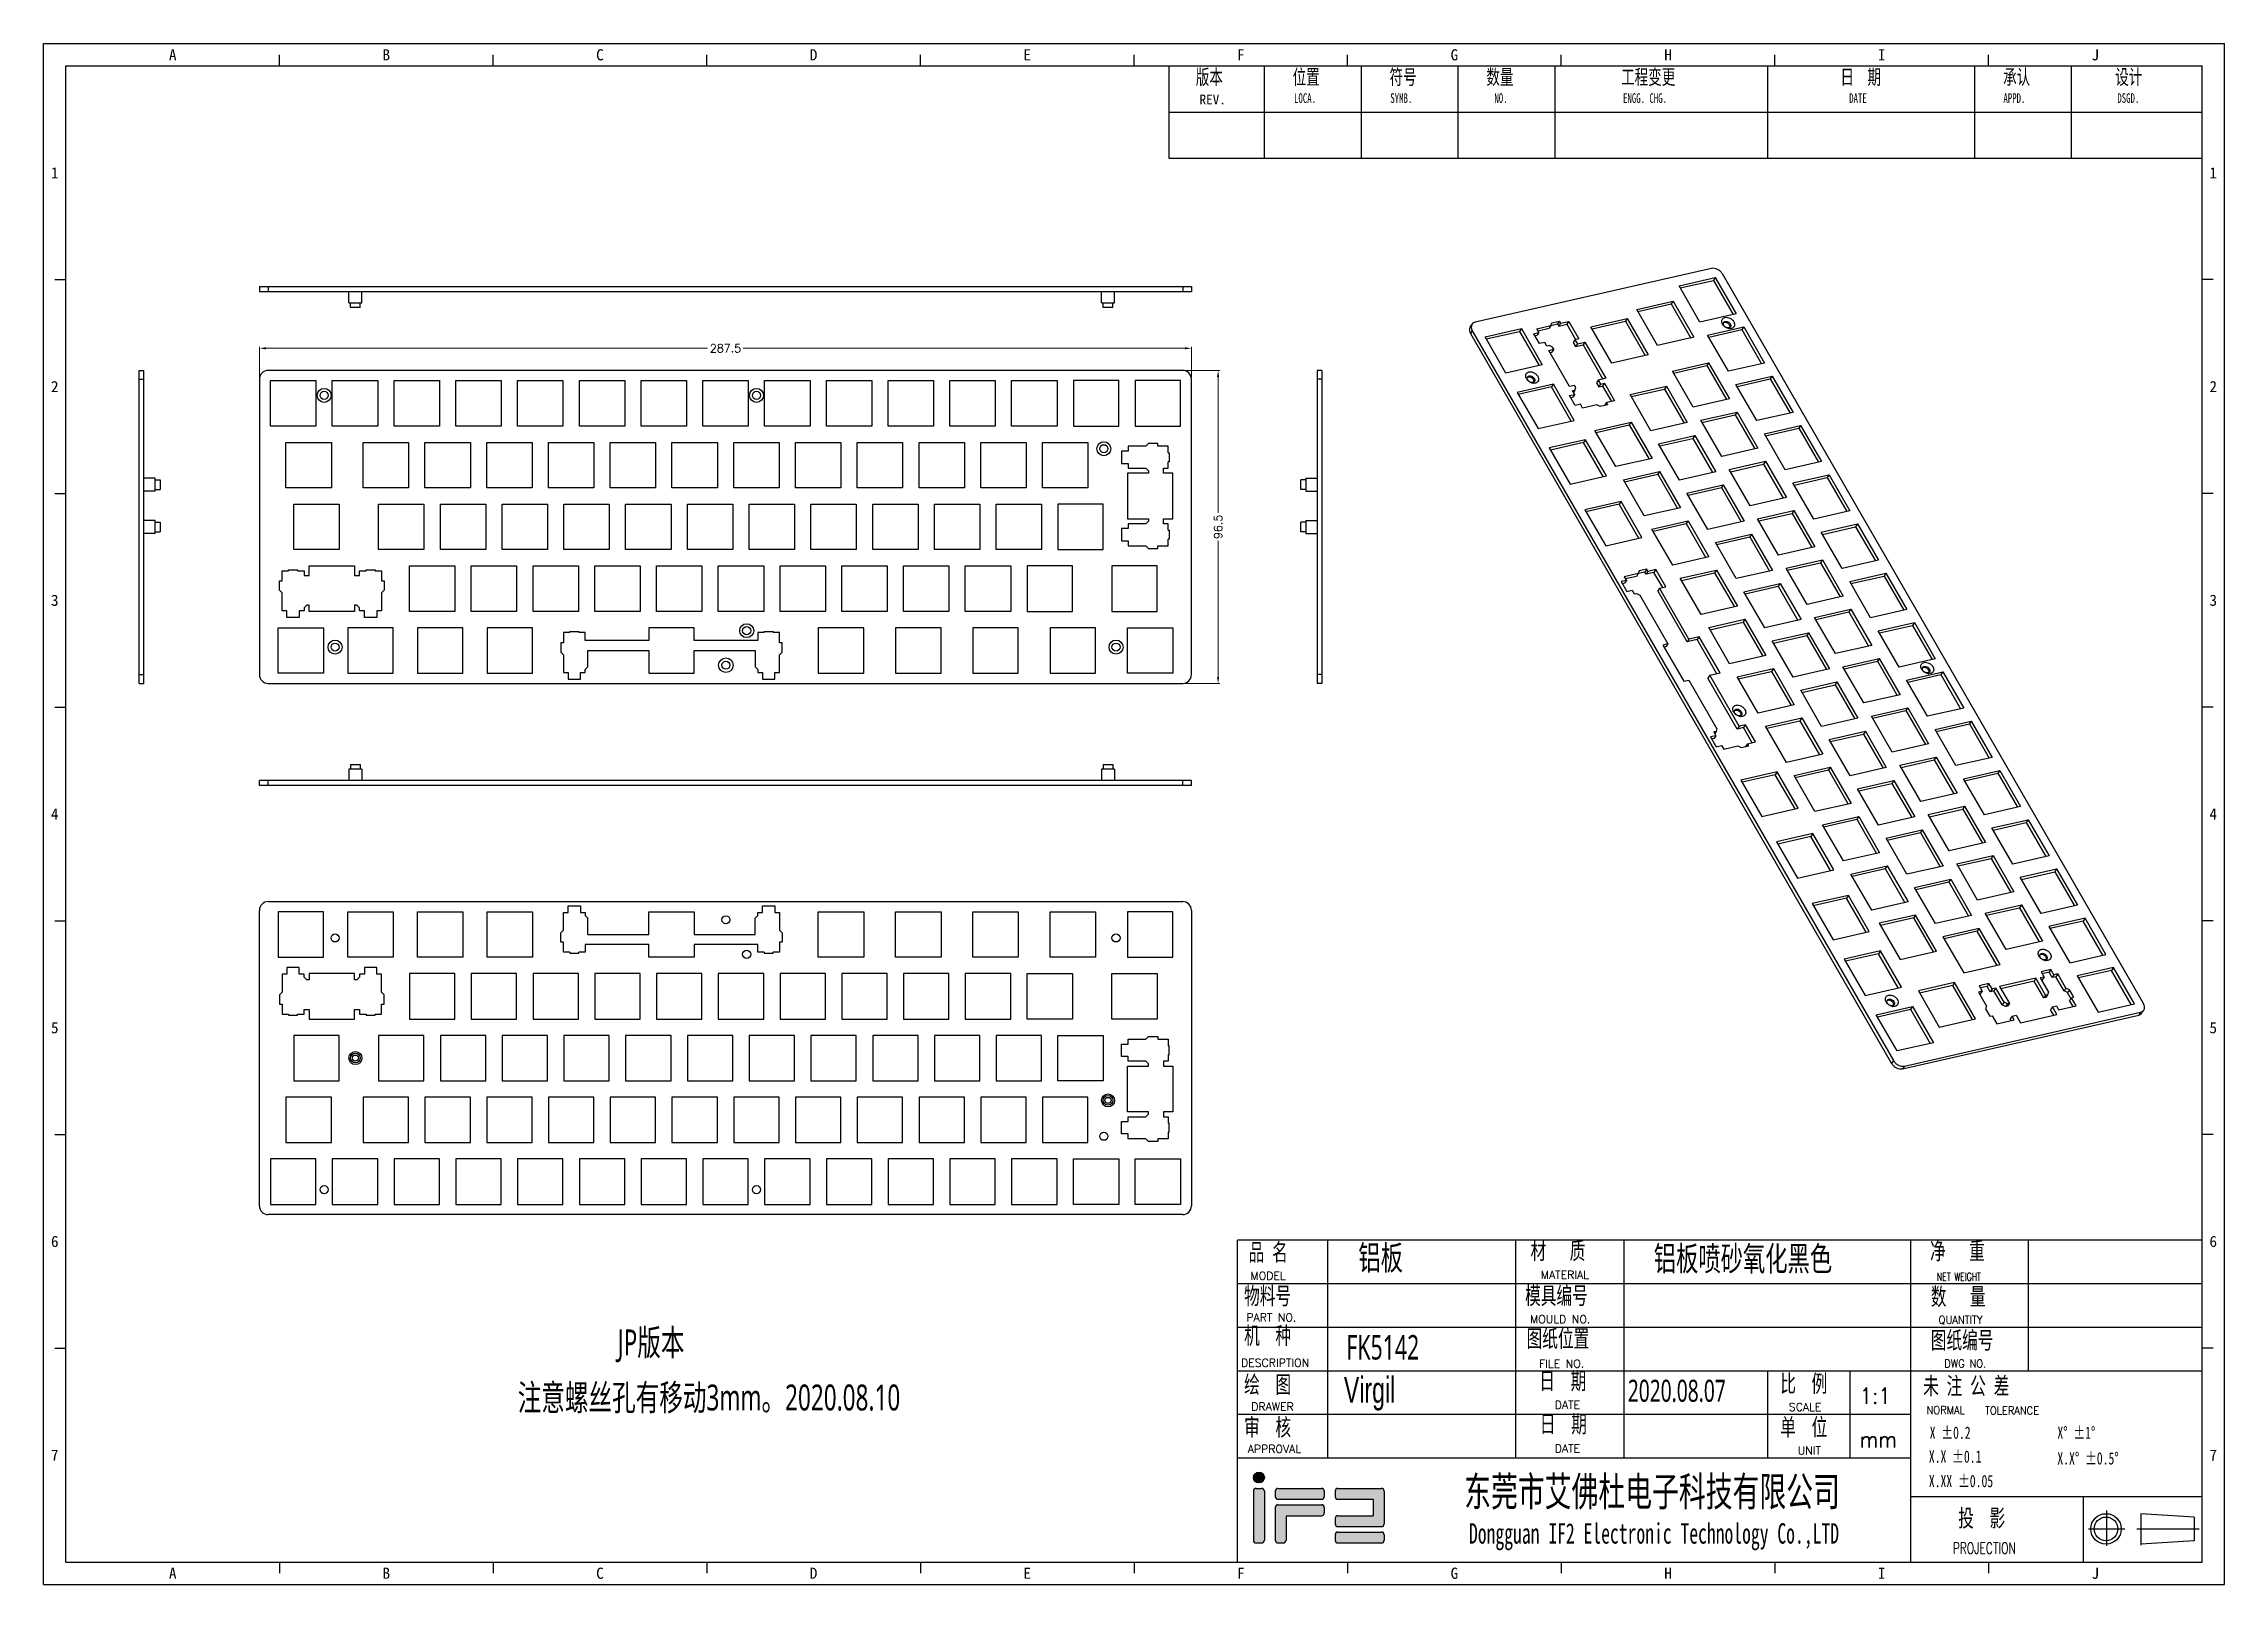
# Model space of a CAD drawing. Header units: millimetres. Extents: x 2161 to 4636, y 409 to 983.
# Drawn here: x 3963 to 4636, y 508 to 983 of the extents above; entities that cross this region are included whole.
import ezdxf
from ezdxf.enums import TextEntityAlignment as Align

# ---------------------------------------------------------------- set-up
doc = ezdxf.new("R2010")
doc.units = ezdxf.units.MM
doc.header["$LTSCALE"] = 30.734
doc.header["$PDSIZE"] = 0.1
doc.layers.get('0').update_dxf_attribs({"linetype": 'CONTINUOUS'})
doc.layers.get('Defpoints').update_dxf_attribs({"linetype": 'CONTINUOUS'})
doc.layers.add('BORDER', color=5, linetype='CONTINUOUS')
doc.layers.add('dim', color=82, linetype='CONTINUOUS', lineweight=9)
doc.styles.add('BORDER', font='')
doc.styles.add('ROMANC', font='romanc.shx', dxfattribs={"bigfont": 'gbcbig.shx'})
doc.styles.get("Standard").update_dxf_attribs({"font": 'txt', "width": 0.667})
doc.styles.add('图框文字', font='romans.shx')
doc.styles.get('BORDER').set_extended_font_data('SimSun')
doc.dimstyles.new('YanXiu', dxfattribs={"dimtxt": 2.5, "dimasz": 2.2, "dimexe": 0.66, "dimexo": 0.66, "dimgap": 0.66, "dimtad": 0, "dimdsep": 46, "dimtxsty": 'ROMANC', "dimcen": 0, "dimclrd": 256, "dimclre": 131, "dimclrt": 42, "dimazin": 2, "dimtfac": 1, "dimtofl": 0, "dimtmove": 0, "dimatfit": 3, "dimfxl": 0, "dimlwd": 5, "dimlwe": 5, "dimarcsym": 0})

msp = doc.modelspace()

# ---------------------------------------------------------------- texts
at = {"attachment_point": 1}
for s, insert, char_height, width in [('{\\fMicrosoft YaHei|b0|i0|c134|p34;铝板}', (4369.006, 612.509), 7.56, 94.65295), ('{\\fMicrosoft YaHei|b0|i0|c134|p34;铝板喷砂氧化黑色}', (4460.124, 612.228), 7.56, 94.65295), ('{\\fMicrosoft YaHei|b0|i0|c134|p34;JP版本}', (4140.485, 586.601), 8, 94.65295), ('{\\fMicrosoft YaHei|b0|i0|c134|p34;FK5142}', (4365.286, 584.88), 7.56, 94.65295), ('{\\fￒﾶﾸ\ufff9ￓ\uffd1ﾸￖﾱￊ\uffd0\uffd0ￊ￩ﾼ\ufff2ￌﾣﾤ|b0|i0|c134|p2;Virgil}', (4364.54, 571.976), 8, 40.1277), ('{\\fMicrosoft YaHei|b0|i0|c134|p34;注意螺丝孔有移动3mm。2020.08.10}', (4109.699, 569.618), 8, 120.76546), ('{\\fMicrosoft YaHei|b0|i0|c134|p34;2020.08.07}', (4452.121, 571.087), 6.804, 85.18765)]:
    msp.add_mtext(s, dxfattribs=dict(at, insert=insert, char_height=char_height, width=width))

# ---------------------------------------------------------------- blocks, each defined once
blk = doc.blocks.new('IF2新图框')
h = blk.add_hatch(color=1)
h.set_gradient(color1=(255, 0, 0), color2=(255, 31, 31), one_color=1, tint=0.56, name='CYLINDER')
h.paths.add_polyline_path([(-296.14, 32.94, 1), (-299.5, 32.94, 1)])
h = blk.add_hatch(color=3)
h.set_gradient(color1=(0, 255, 0), color2=(31, 255, 31), one_color=1, tint=0.56, name='CYLINDER')
h.paths.add_polyline_path([(-299.5, 13.62, 0.414214), (-298.66, 12.78), (-296.98, 12.78, 0.414214), (-296.14, 13.62), (-296.14, 28.74, 0.414214), (-296.98, 29.58), (-298.66, 29.58, 0.414214), (-299.5, 28.74)])
h = blk.add_hatch(color=3)
h.set_gradient(color1=(0, 255, 0), color2=(31, 255, 31), one_color=1, tint=0.56, name='CYLINDER')
h.paths.add_polyline_path([(-278.5, 26.22, 0.414214), (-277.66, 27.06), (-277.66, 28.74, 0.414214), (-278.5, 29.58), (-291.94, 29.58, 0.414214), (-292.78, 28.74), (-292.78, 27.06, 0.414214), (-291.94, 26.22)])
h = blk.add_hatch(color=3)
h.set_gradient(color1=(0, 255, 0), color2=(31, 255, 31), one_color=1, tint=0.56, name='CYLINDER')
h.paths.add_polyline_path([(-273.46, 29.58, 0.414214), (-274.3, 28.74), (-274.3, 27.06, 0.414214), (-273.46, 26.22), (-262.54, 26.22), (-262.54, 21.18), (-273.46, 21.18, 0.414214), (-274.3, 20.34), (-274.3, 18.66, 0.414214), (-273.46, 17.82), (-260.02, 17.82, 0.414214), (-259.18, 18.66), (-259.18, 28.74, 0.414214), (-260.02, 29.58)])
h = blk.add_hatch(color=3)
h.set_gradient(color1=(0, 255, 0), color2=(31, 255, 31), one_color=1, tint=0.56, name='CYLINDER')
h.paths.add_polyline_path([(-291.94, 24.54, 0.414214), (-292.78, 23.7), (-292.78, 13.62, 0.414214), (-291.94, 12.78), (-290.26, 12.78, 0.414214), (-289.42, 13.62), (-289.42, 21.18), (-278.5, 21.18, 0.414214), (-277.66, 22.02), (-277.66, 23.7, 0.414214), (-278.5, 24.54)])
h = blk.add_hatch(color=3)
h.set_gradient(color1=(0, 255, 0), color2=(31, 255, 31), one_color=1, tint=0.56, name='CYLINDER')
h.paths.add_polyline_path([(-273.46, 16.14, 0.414214), (-274.3, 15.3), (-274.3, 13.62, 0.414214), (-273.46, 12.78), (-260.02, 12.78, 0.414214), (-259.18, 13.62), (-259.18, 15.3, 0.414214), (-260.02, 16.14)])
at = {"color": 253}
for p, q in [((-325.64, 468.15), (-325.64, 439.73)), ((-296.19, 468.15), (-296.19, 439.73)), ((-266.3, 468.15), (-266.3, 439.73)), ((-236.42, 468.15), (-236.42, 439.73)), ((-206.54, 468.15), (-206.54, 439.73)), ((-140.79, 439.73), (-140.79, 468.15)), ((-77.04, 468.15), (-77.04, 439.73)), ((-47.16, 439.73), (-47.16, 468.15)), ((-325.64, 453.91), (-6.88, 453.91)), ((-325.64, 439.73), (-6.88, 439.73))]:
    blk.add_line(p, q, dxfattribs=at)
at = {"lineweight": 25}
for p, q in [((-304.43, 6.88), (-304.43, 106.1)), ((-6.88, 106.1), (-304.43, 106.1)), ((-276.7, 106.1), (-276.7, 38.9)), ((-218.64, 106.1), (-218.64, 38.9)), ((-96.83, 106.1), (-96.83, 6.88)), ((-60.5, 106.1), (-60.5, 65.78)), ((-6.88, 92.66), (-304.43, 92.66)), ((-6.88, 79.22), (-304.43, 79.22)), ((-6.88, 65.78), (-304.43, 65.78)), ((-140.91, 65.78), (-140.91, 38.9)), ((-115.47, 38.9), (-115.47, 65.78)), ((-96.83, 52.34), (-304.43, 52.34)), ((-96.83, 38.9), (-304.43, 38.9)), ((-6.88, 27), (-96.83, 27)), ((-43.58, 27), (-43.58, 6.88)), ((-36.38, 22.8), (-36.38, 11.84)), ((-9.28, 20.75), (-25.81, 21.79)), ((-25.81, 21.79), (-25.81, 12.13)), ((-41.95, 17.09), (-30.68, 17.09)), ((-27.02, 17.09), (-7.79, 17.09)), ((-9.28, 13.43), (-25.81, 12.4))]:
    blk.add_line(p, q, dxfattribs=at)
for p, q in [((-185.24, 106.1), (-185.24, 38.9)), ((-9.28, 20.75), (-9.28, 13.43))]:
    blk.add_line(p, q)
at = {"color": 3}
for p, q in [((-299.5, 28.74), (-299.5, 13.62)), ((-298.66, 29.58), (-296.98, 29.58)), ((-296.14, 28.74), (-296.14, 13.62)), ((-292.78, 28.74), (-292.78, 27.06)), ((-291.94, 29.58), (-278.5, 29.58)), ((-277.66, 28.74), (-277.66, 27.06)), ((-274.3, 28.74), (-274.3, 27.06)), ((-273.46, 29.58), (-260.02, 29.58)), ((-259.18, 28.74), (-259.18, 18.66)), ((-292.78, 23.7), (-292.78, 13.62)), ((-291.94, 26.22), (-278.5, 26.22)), ((-291.94, 24.54), (-278.5, 24.54)), ((-289.42, 21.18), (-278.5, 21.18)), ((-289.42, 21.18), (-289.42, 13.62)), ((-277.66, 23.7), (-277.66, 22.02)), ((-274.3, 20.34), (-274.3, 18.66)), ((-273.46, 26.22), (-262.54, 26.22)), ((-273.46, 21.18), (-262.54, 21.18)), ((-262.54, 26.22), (-262.54, 21.18)), ((-274.3, 15.3), (-274.3, 13.62)), ((-273.46, 17.82), (-260.02, 17.82)), ((-273.46, 16.14), (-260.02, 16.14)), ((-259.18, 15.3), (-259.18, 13.62)), ((-298.66, 12.78), (-296.98, 12.78)), ((-291.94, 12.78), (-290.26, 12.78)), ((-273.46, 12.78), (-260.02, 12.78))]:
    blk.add_line(p, q, dxfattribs=at)
at = {"color": 1}
blk.add_circle((-297.82, 32.94), 1.68, dxfattribs=at)
at = {"lineweight": 25}
for radius in [4.7, 3.66]:
    blk.add_circle((-36.51, 17.09), radius, dxfattribs=at)
at = {"color": 3}
for centre, start, end in [((-298.66, 28.74), 90, 180), ((-296.98, 28.74), 0, 90), ((-291.94, 28.74), 90, 180), ((-291.94, 27.06), 180, 270), ((-278.5, 28.74), 0, 90), ((-278.5, 27.06), 270, 0), ((-273.46, 28.74), 90, 180), ((-273.46, 27.06), 180, 270), ((-260.02, 28.74), 0, 90), ((-291.94, 23.7), 90, 180), ((-278.5, 23.7), 360, 90), ((-278.5, 22.02), 270, 0), ((-273.46, 20.34), 90, 180), ((-298.66, 13.62), 180, 270), ((-296.98, 13.62), 270, 0), ((-291.94, 13.62), 180, 270), ((-290.26, 13.62), 270, 0), ((-273.46, 18.66), 180, 270), ((-273.46, 15.3), 90, 180), ((-273.46, 13.62), 180, 270), ((-260.02, 18.66), 270, 0), ((-260.02, 15.3), 0, 90), ((-260.02, 13.62), 270, 0)]:
    blk.add_arc(centre, 0.84, start, end, dxfattribs=at)
at = {"layer": 'BORDER', "color": 0, "linetype": 'Continuous'}
for p, q in [((-672.69, 0), (-672.69, 475.03)), ((-672.69, 475.03), (0, 475.03)), ((-599.91, 468.15), (-599.91, 471.59)), ((-534.02, 468.15), (-534.02, 471.59)), ((-468.13, 468.15), (-468.13, 471.59)), ((-402.24, 468.15), (-402.24, 471.59)), ((-336.34, 468.15), (-336.34, 471.59)), ((-270.45, 468.15), (-270.45, 471.59)), ((-204.56, 468.15), (-204.56, 471.59)), ((-138.67, 468.15), (-138.67, 471.59)), ((-72.77, 468.15), (-72.77, 471.59)), ((0, 0), (0, 475.03)), ((-665.81, 6.88), (-665.81, 468.15)), ((-665.81, 468.15), (-6.88, 468.15)), ((-6.88, 6.88), (-6.88, 468.15)), ((-669.25, 402.26), (-665.81, 402.26)), ((-3.44, 402.26), (-6.88, 402.26)), ((-669.25, 336.37), (-665.81, 336.37)), ((-3.44, 336.37), (-6.88, 336.37)), ((-669.25, 270.47), (-665.81, 270.47)), ((-3.44, 270.47), (-6.88, 270.47)), ((-669.25, 204.58), (-665.81, 204.58)), ((-3.44, 204.58), (-6.88, 204.58)), ((-669.25, 138.69), (-665.81, 138.69)), ((-3.44, 138.69), (-6.88, 138.69)), ((-669.25, 72.8), (-665.81, 72.8)), ((-3.44, 72.8), (-6.88, 72.8)), ((-665.81, 6.88), (-6.88, 6.88)), ((-599.91, 6.88), (-599.91, 3.44)), ((-534.02, 6.88), (-534.02, 3.44)), ((-468.13, 6.88), (-468.13, 3.44)), ((-402.24, 6.88), (-402.24, 3.44)), ((-336.34, 6.88), (-336.34, 3.44)), ((-270.45, 6.88), (-270.45, 3.44)), ((-204.56, 6.88), (-204.56, 3.44)), ((-138.67, 6.88), (-138.67, 3.44)), ((-72.77, 6.88), (-72.77, 3.44)), ((-672.69, 0), (0, 0))]:
    blk.add_line(p, q, dxfattribs=at)
at = {"color": 0, "linetype": 'Continuous'}
blk.add_text('REV.', height=2.988, dxfattribs=at).set_placement((-316.13, 456.32))
at = {"lineweight": 25, "style": '图框文字'}
for s, height, p in [('MODEL', 2.465, (-300.43, 93.92)), ('PART NO.', 2.465, (-301.69, 81.08)), ('MOULD NO.', 2.465, (-214.19, 80.5)), ('DESCRIPTION', 2.4654, (-303.32, 67.07)), ('FILE NO.', 2.465, (-211.41, 66.81)), ('DRAWER', 2.465, (-300.17, 53.56)), ('DATE', 2.465, (-206.55, 54.09)), ('SCALE', 2.465, (-134.35, 53.45)), ('APPROVAL', 2.465, (-301.27, 40.51)), ('DATE', 2.465, (-206.55, 40.65)), ('UNIT', 2.465, (-131.63, 40.02))]:
    blk.add_text(s, height=height, dxfattribs=at).set_placement(p)
for s, height, width, p in [('NET WEIGHT', 2.465, 0.7, (-88.66, 93.62)), ('QUANTITY', 2.465, 0.9, (-88.12, 80.33)), ('DWG NO.', 2.465, 0.9, (-86.4, 66.85)), ('1:1', 4.931, 0.9, (-112.46, 55.68)), ('NORMAL', 2.465, 0.9, (-91.85, 52.5)), ('TOLERANCE', 2.465, 0.9, (-73.83, 52.36)), ('mm', 4.931, 0.9, (-112.46, 42.24)), ('PROJECTION', 3.452, 0.7, (-83.8, 9.43))]:
    blk.add_text(s, height=height, dxfattribs=dict(at, width=width)).set_placement(p)
at = {"color": 4, "lineweight": 15, "width": 0.7}
for s, height, p in [('X %%p0.2', 3.79, (-90.91, 44.87)), ('X%%d %%p1%%d', 3.7897, (-51.52, 44.87)), ('X.X %%p0.1', 3.79, (-91.17, 37.5)), ('X.X%%D %%p0.5%%D', 3.7897, (-51.52, 36.95)), ('X.XX %%p0.05', 3.7897, (-91.17, 29.97))]:
    blk.add_text(s, height=height, dxfattribs=at).set_placement(p)
at = {"color": 141, "char_height": 4.5821, "width": 80.2112, "attachment_point": 1}
for s, insert in [('{\\fSimSun|b0|i0|c134|p54;版本}', (-317.28, 467.05)), ('{\\fSimSun|b0|i0|c134|p54;位置}', (-287.4, 467.05)), ('{\\fSimSun|b0|i0|c134|p54;符号}', (-257.52, 467.05)), ('{\\fSimSun|b0|i0|c134|p54;数量}', (-227.63, 467.05)), ('{\\fSimSun|b0|i0|c134|p54;工程变更}', (-186.06, 467.05)), ('{\\fSimSun|b0|i0|c134|p54;日  期}', (-118.44, 467.05)), ('{\\fSimSun|b0|i0|c134|p54;承认}', (-68.25, 467.05)), ('{\\fSimSun|b0|i0|c134|p54;设计}', (-33.67, 467.05))]:
    blk.add_mtext(s, dxfattribs=dict(at, insert=insert))
at = {"color": 0, "linetype": 'Continuous', "char_height": 2.988, "width": 29.7891, "attachment_point": 1}
for s, insert in [('LOCA.', (-286.98, 459.74)), ('SYMB.', (-257.28, 459.74)), ('NO.', (-225.18, 459.74)), ('ENGG. CHG.', (-185.49, 459.74)), ('DATE', (-115.74, 459.74)), ('APPD.', (-68.16, 459.74)), ('DSGD.', (-33.02, 459.74))]:
    blk.add_mtext(s, dxfattribs=dict(at, insert=insert))
at = {"color": 7, "char_height": 5.3171, "attachment_point": 1}
for s, insert, width in [('{\\fSimSun|b0|i0|c134|p54;品 名}', (-300.99, 105.06), 23.1798), ('{\\fSimSun|b0|i0|c134|p54;材   质}', (-214.03, 105.54), 23.1798), ('{\\fSimSun|b0|i0|c134|p54;净   重}', (-90.8, 105.46), 23.1798), ('{\\fSimSun|b0|i0|c134|p54;物料号}', (-302.38, 91.62), 23.1798), ('{\\fSimSun|b0|i0|c134|p54;模具编号}', (-215.71, 91.68), 27.2235), ('{\\fSimSun|b0|i0|c134|p54;数   量}', (-90.57, 91.4), 23.1798), ('{\\fSimSun|b0|i0|c134|p54;机  种}', (-302.38, 79.39), 23.1798), ('{\\fSimSun|b0|i0|c134|p54;图纸位置}', (-215.26, 78.45), 27.3943), ('{\\fSimSun|b0|i0|c134|p54;图纸编号}', (-90.57, 77.95), 27.731), ('{\\fSimSun|b0|i0|c134|p54;绘  图}', (-302.38, 64.29), 23.1798), ('{\\fSimSun|b0|i0|c134|p54;日  期  }', (-211.34, 65.43), 23.1798), ('{\\fSimSun|b0|i0|c134|p54;比  例  }', (-136.99, 64.61), 23.1798), ('{\\fSimSun|b0|i0|c134|p54;未 注 公 差}', (-92.92, 63.89), 36.8122), ('{\\fSimSun|b0|i0|c134|p54;审  核}', (-302.38, 51.14), 23.1798), ('{\\fSimSun|b0|i0|c134|p54;日  期  }', (-211.16, 52.13), 23.1798), ('{\\fSimSun|b0|i0|c134|p54;单  位  }', (-136.99, 51.17), 23.1798), ('{\\fSimSun|b0|i0|c134|p54;投  影}', (-82.11, 23.09), 23.1798)]:
    blk.add_mtext(s, dxfattribs=dict(at, insert=insert, width=width))
at = {"lineweight": 25, "insert": (-210.86, 96.67), "char_height": 2.465, "width": 36.2184, "attachment_point": 1, "style": '图框文字'}
blk.add_mtext('MATERIAL', dxfattribs=at)
at = {"color": 7, "attachment_point": 5}
for s, insert, char_height in [('{\\fSimHei|b0|i0|c134|p49;东莞市艾佛杜电子科技有限公司}', (-176.55, 28.11), 9.098), ('{\\f@DotumChe|b0|i0|c134|p49;Dongguan IF2 Electronic Technology Co.,LTD}', (-175.94, 14.67), 6.3049)]:
    blk.add_mtext(s, dxfattribs=dict(at, insert=insert, char_height=char_height))
at = {"layer": 'BORDER', "color": 0, "style": 'BORDER'}
for s, p in [('A', (-632.86, 471.59)), ('B', (-566.97, 471.59)), ('C', (-501.08, 471.59)), ('D', (-435.18, 471.59)), ('E', (-369.29, 471.59)), ('F', (-303.4, 471.59)), ('G', (-237.51, 471.59)), ('H', (-171.61, 471.59)), ('I', (-105.72, 471.59)), ('J', (-39.83, 471.59)), ('1', (-669.25, 435.2)), ('1', (-3.44, 435.2)), ('2', (-669.25, 369.31)), ('2', (-3.44, 369.31)), ('3', (-669.25, 303.42)), ('3', (-3.44, 303.42)), ('4', (-669.25, 237.53)), ('4', (-3.44, 237.53)), ('5', (-669.25, 171.63)), ('5', (-3.44, 171.63)), ('6', (-669.25, 105.74)), ('6', (-3.44, 105.74)), ('7', (-669.25, 39.85)), ('7', (-3.44, 39.85)), ('A', (-632.86, 3.44)), ('B', (-566.97, 3.44)), ('C', (-501.08, 3.44)), ('D', (-435.18, 3.44)), ('E', (-369.29, 3.44)), ('F', (-303.4, 3.44)), ('G', (-237.51, 3.44)), ('H', (-171.61, 3.44)), ('I', (-105.72, 3.44)), ('J', (-39.83, 3.44))]:
    blk.add_text(s, height=3.44, dxfattribs=at).set_placement(p, align=Align.MIDDLE_CENTER)
blk = doc.blocks.new('*D7')
at = {"layer": 'Defpoints', "color": 0, "transparency": 16777216}
for p in [(4317.54, 889.1), (4030.04, 879.59), (4317.54, 879.59)]:
    blk.add_point(p, dxfattribs=at)
at = {"layer": 'dim', "color": 131, "lineweight": 5, "transparency": 16777216}
for p, q in [((4030.04, 880.09), (4030.04, 889.6)), ((4317.54, 880.09), (4317.54, 889.6))]:
    blk.add_line(p, q, dxfattribs=at)
at = {"layer": 'dim', "lineweight": 5, "transparency": 16777216}
for p, q in [((4032.04, 889.1), (4168.29, 889.1)), ((4315.54, 889.1), (4179.29, 889.1))]:
    blk.add_line(p, q, dxfattribs=at)
at = {"layer": 'dim', "transparency": 16777216}
for points in [[(4032.04, 889.44), (4032.04, 888.77), (4030.04, 889.1)], [(4315.54, 889.44), (4315.54, 888.77), (4317.54, 889.1)]]:
    blk.add_solid(points, dxfattribs=at)
at = {"layer": 'dim', "color": 42, "transparency": 16777216, "insert": (4173.79, 889.1), "char_height": 2.5, "attachment_point": 5, "style": 'ROMANC'}
blk.add_mtext('287.5', dxfattribs=at)
blk = doc.blocks.new('*D8')
at = {"layer": 'Defpoints', "color": 0, "transparency": 16777216}
for p in [(4314.84, 882.29), (4314.84, 785.79), (4325.74, 785.79)]:
    blk.add_point(p, dxfattribs=at)
at = {"layer": 'dim', "color": 131, "lineweight": 5, "transparency": 16777216}
for p, q in [((4315.34, 882.29), (4326.24, 882.29)), ((4315.34, 785.79), (4326.24, 785.79))]:
    blk.add_line(p, q, dxfattribs=at)
at = {"layer": 'dim', "lineweight": 5, "transparency": 16777216}
for p, q in [((4325.74, 880.29), (4325.74, 838.35)), ((4325.74, 787.79), (4325.74, 829.73))]:
    blk.add_line(p, q, dxfattribs=at)
at = {"layer": 'dim', "transparency": 16777216}
for points in [[(4325.4, 880.29), (4326.07, 880.29), (4325.74, 882.29)], [(4325.4, 787.79), (4326.07, 787.79), (4325.74, 785.79)]]:
    blk.add_solid(points, dxfattribs=at)
at = {"layer": 'dim', "color": 42, "transparency": 16777216, "insert": (4325.74, 834.04), "char_height": 2.5, "attachment_point": 5, "rotation": 90, "style": 'ROMANC'}
blk.add_mtext('96.5', dxfattribs=at)

# ---------------------------------------------------------------- dimensions: what is measured, and where the dimension line sits
at = {"layer": 'dim'}
dim = msp.add_linear_dim(base=(4317.535, 889.104), p1=(4030.035, 879.587), p2=(4317.535, 879.587), dimstyle='YanXiu', override={"dimasz": 2, "dimexe": 0.49975, "dimexo": 0.49975, "dimgap": 0.49975}, dxfattribs=at)
dim.commit()
dim.dimension.update_dxf_attribs({"geometry": '*D7', "text_midpoint": (4173.785, 889.104)})
dim = msp.add_linear_dim(base=(4325.736, 785.787), p1=(4314.835, 882.287), p2=(4314.835, 785.787), angle=90, dimstyle='YanXiu', override={"dimasz": 2, "dimexe": 0.49975, "dimexo": 0.49975, "dimgap": 0.49975}, dxfattribs=at)
dim.commit()
dim.dimension.update_dxf_attribs({"geometry": '*D8', "text_midpoint": (4325.736, 834.037)})

# ---------------------------------------------------------------- linework, layer by layer
at = {"color": 7, "linetype": 'Continuous'}
for p, q in [((4030.035, 908.161), (4030.035, 906.661)), ((4030.035, 908.161), (4317.535, 908.161)), ((4032.735, 908.161), (4032.735, 906.661)), ((4314.835, 908.161), (4314.835, 906.661)), ((4317.535, 908.161), (4317.535, 906.661)), ((4477.898, 913.729), (4405.072, 897.146)), ((4467.924, 908.367), (4479.116, 910.915)), ((4474.372, 897.199), (4467.924, 908.367)), ((4468.297, 907.721), (4478.537, 910.053)), ((4479.116, 910.915), (4478.537, 910.053)), ((4478.537, 910.053), (4484.612, 899.531)), ((4479.116, 910.915), (4485.563, 899.748)), ((4611.216, 687.046), (4481.3, 912.067)), ((4030.035, 906.661), (4317.535, 906.661)), ((4057.65, 903.161), (4057.65, 906.661)), ((4057.65, 903.161), (4061.65, 903.161)), ((4058.15, 901.661), (4058.15, 903.161)), ((4061.15, 901.661), (4058.15, 901.661)), ((4061.15, 901.661), (4061.15, 903.161)), ((4061.65, 903.161), (4061.65, 906.661)), ((4289.8, 903.161), (4289.8, 906.661)), ((4289.8, 903.161), (4293.8, 903.161)), ((4290.3, 901.661), (4290.3, 903.161)), ((4293.3, 901.661), (4290.3, 901.661)), ((4293.3, 901.661), (4293.3, 903.161)), ((4293.8, 903.161), (4293.8, 906.661)), ((4454.883, 901.11), (4466.075, 903.659)), ((4455.256, 900.464), (4465.496, 902.796)), ((4466.075, 903.659), (4465.496, 902.796)), ((4465.496, 902.796), (4471.571, 892.275)), ((4466.075, 903.659), (4472.522, 892.491)), ((4403.494, 895.635), (4404.073, 896.497)), ((4408.091, 892.622), (4419.283, 895.17)), ((4419.283, 895.17), (4418.704, 894.308)), ((4419.283, 895.17), (4425.73, 884.003)), ((4424.049, 895.141), (4428.425, 896.137)), ((4424.728, 893.964), (4424.049, 895.141)), ((4424.421, 894.495), (4427.847, 895.275)), ((4428.425, 896.137), (4427.847, 895.275)), ((4428.422, 896.15), (4430.445, 896.611)), ((4428.425, 896.137), (4428.705, 896.945)), ((4428.705, 896.945), (4431.023, 897.473)), ((4431.023, 897.473), (4430.445, 896.611)), ((4430.445, 896.611), (4430.824, 895.953)), ((4431.403, 896.815), (4430.824, 895.953)), ((4430.824, 895.953), (4433.303, 896.517)), ((4431.023, 897.473), (4431.403, 896.815)), ((4431.403, 896.815), (4433.881, 897.38)), ((4433.881, 897.38), (4433.303, 896.517)), ((4433.303, 896.517), (4436.038, 891.779)), ((4433.881, 897.38), (4436.99, 891.995)), ((4440.755, 895.736), (4451.947, 898.285)), ((4447.202, 884.569), (4440.755, 895.736)), ((4441.128, 895.09), (4451.368, 897.422)), ((4451.947, 898.285), (4451.368, 897.422)), ((4451.368, 897.422), (4457.442, 886.901)), ((4451.947, 898.285), (4458.394, 887.117)), ((4461.33, 889.943), (4454.883, 901.11)), ((4485.563, 899.748), (4474.372, 897.199)), ((4476.697, 893.171), (4487.889, 895.72)), ((4477.07, 892.525), (4487.31, 894.857)), ((4487.889, 895.72), (4487.31, 894.857)), ((4487.31, 894.857), (4493.385, 884.336)), ((4487.889, 895.72), (4494.337, 884.552)), ((4404.157, 894.501), (4403.578, 893.639)), ((4403.578, 893.639), (4533.494, 668.618)), ((4404.157, 894.501), (4534.072, 669.481)), ((4414.539, 881.454), (4408.091, 892.622)), ((4408.464, 891.976), (4418.704, 894.308)), ((4418.704, 894.308), (4424.779, 883.786)), ((4423.089, 893.591), (4424.728, 893.964)), ((4424.839, 890.56), (4423.089, 893.591)), ((4423.462, 892.945), (4424.149, 893.102)), ((4424.728, 893.964), (4424.149, 893.102)), ((4426.478, 890.933), (4424.839, 890.56)), ((4427.157, 889.756), (4426.478, 890.933)), ((4427.897, 889.925), (4427.157, 889.756)), ((4427.723, 888.464), (4429.281, 888.819)), ((4434.17, 877.296), (4427.723, 888.464)), ((4428.936, 889.417), (4427.897, 889.925)), ((4428.095, 887.818), (4428.703, 887.956)), ((4429.281, 888.819), (4428.703, 887.956)), ((4429.281, 888.819), (4428.936, 889.417)), ((4435.831, 891.731), (4435.252, 890.869)), ((4435.252, 890.869), (4435.977, 889.613)), ((4436.99, 891.995), (4435.831, 891.731)), ((4435.831, 891.731), (4436.556, 890.475)), ((4436.556, 890.475), (4435.977, 889.613)), ((4435.977, 889.613), (4438.336, 890.15)), ((4436.556, 890.475), (4438.914, 891.012)), ((4438.914, 891.012), (4438.336, 890.15)), ((4438.336, 890.15), (4444.41, 879.628)), ((4438.914, 891.012), (4445.362, 879.845)), ((4472.522, 892.491), (4461.33, 889.943)), ((4483.145, 882.004), (4476.697, 893.171)), ((3992.909, 785.787), (3992.909, 882.287)), ((3992.909, 882.287), (3994.409, 882.287)), ((3994.409, 785.787), (3994.409, 882.287)), ((4314.835, 882.287), (4032.735, 882.287)), ((4356.254, 882.287), (4356.254, 785.787)), ((4357.754, 882.287), (4356.254, 882.287)), ((4357.754, 882.287), (4357.754, 785.787)), ((4425.73, 884.003), (4414.539, 881.454)), ((4458.394, 887.117), (4447.202, 884.569)), ((4465.857, 882.102), (4477.049, 884.65)), ((4472.305, 870.935), (4465.857, 882.102)), ((4466.23, 881.456), (4476.47, 883.788)), ((4477.049, 884.65), (4476.47, 883.788)), ((4476.47, 883.788), (4482.545, 873.266)), ((4477.049, 884.65), (4483.497, 873.483)), ((4494.337, 884.552), (4483.145, 882.004)), ((3992.909, 879.587), (3994.409, 879.587)), ((4030.035, 879.587), (4030.035, 788.487)), ((4033.46, 865.137), (4033.46, 879.137)), ((4033.46, 879.137), (4047.46, 879.137)), ((4047.46, 879.137), (4047.46, 865.137)), ((4052.51, 865.137), (4052.51, 879.137)), ((4052.51, 879.137), (4066.51, 879.137)), ((4066.51, 879.137), (4066.51, 865.137)), ((4071.56, 865.137), (4071.56, 879.137)), ((4071.56, 879.137), (4085.56, 879.137)), ((4085.56, 879.137), (4085.56, 865.137)), ((4090.61, 865.137), (4090.61, 879.137)), ((4090.61, 879.137), (4104.61, 879.137)), ((4104.61, 879.137), (4104.61, 865.137)), ((4109.66, 865.137), (4109.66, 879.137)), ((4109.66, 879.137), (4123.66, 879.137)), ((4123.66, 879.137), (4123.66, 865.137)), ((4128.71, 865.137), (4128.71, 879.137)), ((4128.71, 879.137), (4142.71, 879.137)), ((4142.71, 879.137), (4142.71, 865.137)), ((4147.76, 865.137), (4147.76, 879.137)), ((4147.76, 879.137), (4161.76, 879.137)), ((4161.76, 879.137), (4161.76, 865.137)), ((4166.81, 865.137), (4166.81, 879.137)), ((4166.81, 879.137), (4180.81, 879.137)), ((4180.81, 879.137), (4180.81, 865.137)), ((4185.86, 865.137), (4185.86, 879.137)), ((4185.86, 879.137), (4199.86, 879.137)), ((4199.86, 879.137), (4199.86, 865.137)), ((4204.91, 865.137), (4204.91, 879.137)), ((4204.91, 879.137), (4218.91, 879.137)), ((4218.91, 879.137), (4218.91, 865.137)), ((4223.96, 865.137), (4223.96, 879.137)), ((4223.96, 879.137), (4237.96, 879.137)), ((4237.96, 879.137), (4237.96, 865.137)), ((4243.01, 879.137), (4257.01, 879.137)), ((4243.01, 865.137), (4243.01, 879.137)), ((4257.01, 879.137), (4257.01, 865.137)), ((4262.06, 879.137), (4276.06, 879.137)), ((4262.06, 865.137), (4262.06, 879.137)), ((4276.06, 879.137), (4276.06, 865.137)), ((4295.11, 879.137), (4281.11, 879.137)), ((4281.11, 879.137), (4281.11, 865.137)), ((4295.11, 865.137), (4295.11, 879.137)), ((4314.16, 879.137), (4300.16, 879.137)), ((4300.16, 879.137), (4300.16, 865.137)), ((4314.16, 865.137), (4314.16, 879.137)), ((4317.535, 788.487), (4317.535, 879.587)), ((4357.754, 879.587), (4356.254, 879.587)), ((4429.171, 878.043), (4417.98, 875.494)), ((4417.98, 875.494), (4424.427, 864.327)), ((4428.593, 877.18), (4418.352, 874.848)), ((4429.171, 878.043), (4428.593, 877.18)), ((4434.667, 866.659), (4428.593, 877.18)), ((4435.619, 866.875), (4429.171, 878.043)), ((4434.096, 874.527), (4435.735, 874.9)), ((4435.846, 871.496), (4434.096, 874.527)), ((4435.729, 877.651), (4434.17, 877.296)), ((4435.055, 876.076), (4435.795, 876.245)), ((4435.735, 874.9), (4435.055, 876.076)), ((4435.735, 874.9), (4435.156, 874.037)), ((4435.795, 876.245), (4435.345, 875.575)), ((4436.074, 877.053), (4435.729, 877.651)), ((4435.795, 876.245), (4436.074, 877.053)), ((4443.004, 879.308), (4442.425, 878.445)), ((4442.425, 878.445), (4443.15, 877.189)), ((4445.362, 879.845), (4443.004, 879.308)), ((4443.004, 879.308), (4443.729, 878.051)), ((4443.729, 878.051), (4443.15, 877.189)), ((4443.15, 877.189), (4444.309, 877.453)), ((4443.729, 878.051), (4444.888, 878.315)), ((4444.888, 878.315), (4444.309, 877.453)), ((4444.309, 877.453), (4447.045, 872.715)), ((4444.888, 878.315), (4447.997, 872.931)), ((4452.816, 874.845), (4464.008, 877.394)), ((4459.263, 863.678), (4452.816, 874.845)), ((4453.189, 874.2), (4463.429, 876.531)), ((4464.008, 877.394), (4463.429, 876.531)), ((4463.429, 876.531), (4469.504, 866.01)), ((4464.008, 877.394), (4470.455, 866.226)), ((4485.47, 877.976), (4496.662, 880.524)), ((4491.918, 866.809), (4485.47, 877.976)), ((4485.843, 877.33), (4496.083, 879.662)), ((4496.662, 880.524), (4496.083, 879.662)), ((4496.083, 879.662), (4502.158, 869.14)), ((4496.662, 880.524), (4503.11, 869.357)), ((4434.469, 873.881), (4435.156, 874.037)), ((4437.485, 871.869), (4435.846, 871.496)), ((4438.164, 870.692), (4437.485, 871.869)), ((4442.541, 871.689), (4438.164, 870.692)), ((4443.58, 871.181), (4442.541, 871.689)), ((4445.898, 871.709), (4443.58, 871.181)), ((4445.518, 872.367), (4444.94, 871.504)), ((4447.997, 872.931), (4445.518, 872.367)), ((4445.518, 872.367), (4445.898, 871.709)), ((4483.497, 873.483), (4472.305, 870.935)), ((4474.63, 866.906), (4485.822, 869.455)), ((4475.003, 866.261), (4485.244, 868.592)), ((4485.822, 869.455), (4485.244, 868.592)), ((4485.244, 868.592), (4491.318, 858.071)), ((4485.822, 869.455), (4492.27, 858.288)), ((4503.11, 869.357), (4491.918, 866.809)), ((4047.46, 865.137), (4033.46, 865.137)), ((4066.51, 865.137), (4052.51, 865.137)), ((4085.56, 865.137), (4071.56, 865.137)), ((4104.61, 865.137), (4090.61, 865.137)), ((4123.66, 865.137), (4109.66, 865.137)), ((4142.71, 865.137), (4128.71, 865.137)), ((4161.76, 865.137), (4147.76, 865.137)), ((4180.81, 865.137), (4166.81, 865.137)), ((4199.86, 865.137), (4185.86, 865.137)), ((4218.91, 865.137), (4204.91, 865.137)), ((4237.96, 865.137), (4223.96, 865.137)), ((4257.01, 865.137), (4243.01, 865.137)), ((4276.06, 865.137), (4262.06, 865.137)), ((4281.11, 865.137), (4295.11, 865.137)), ((4300.16, 865.137), (4314.16, 865.137)), ((4424.427, 864.327), (4435.619, 866.875)), ((4441.976, 863.776), (4453.168, 866.324)), ((4448.423, 852.609), (4441.976, 863.776)), ((4442.349, 863.13), (4452.589, 865.462)), ((4453.168, 866.324), (4452.589, 865.462)), ((4452.589, 865.462), (4458.664, 854.94)), ((4453.168, 866.324), (4459.615, 855.157)), ((4470.455, 866.226), (4459.263, 863.678)), ((4461.589, 859.65), (4472.781, 862.198)), ((4461.962, 859.004), (4472.202, 861.336)), ((4472.781, 862.198), (4472.202, 861.336)), ((4472.202, 861.336), (4478.277, 850.814)), ((4472.781, 862.198), (4479.228, 851.031)), ((4481.078, 855.739), (4474.63, 866.906)), ((4494.244, 862.78), (4505.435, 865.329)), ((4500.691, 851.613), (4494.244, 862.78)), ((4494.616, 862.135), (4504.857, 864.466)), ((4505.435, 865.329), (4504.857, 864.466)), ((4504.857, 864.466), (4510.931, 853.945)), ((4505.435, 865.329), (4511.883, 854.161)), ((4038.21, 846.087), (4038.21, 860.087)), ((4038.21, 860.087), (4052.21, 860.087)), ((4052.21, 860.087), (4052.21, 846.087)), ((4062.04, 846.087), (4062.04, 860.087)), ((4062.04, 860.087), (4076.04, 860.087)), ((4076.04, 860.087), (4076.04, 846.087)), ((4081.09, 846.087), (4081.09, 860.087)), ((4081.09, 860.087), (4095.09, 860.087)), ((4095.09, 860.087), (4095.09, 846.087)), ((4100.14, 846.087), (4100.14, 860.087)), ((4100.14, 860.087), (4114.14, 860.087)), ((4114.14, 860.087), (4114.14, 846.087)), ((4119.19, 846.087), (4119.19, 860.087)), ((4119.19, 860.087), (4133.19, 860.087)), ((4133.19, 860.087), (4133.19, 846.087)), ((4138.24, 846.087), (4138.24, 860.087)), ((4138.24, 860.087), (4152.24, 860.087)), ((4152.24, 860.087), (4152.24, 846.087)), ((4157.29, 846.087), (4157.29, 860.087)), ((4157.29, 860.087), (4171.29, 860.087)), ((4171.29, 860.087), (4171.29, 846.087)), ((4176.34, 846.087), (4176.34, 860.087)), ((4176.34, 860.087), (4190.34, 860.087)), ((4190.34, 860.087), (4190.34, 846.087)), ((4195.39, 846.087), (4195.39, 860.087)), ((4195.39, 860.087), (4209.39, 860.087)), ((4209.39, 860.087), (4209.39, 846.087)), ((4214.44, 860.087), (4228.44, 860.087)), ((4214.44, 846.087), (4214.44, 860.087)), ((4228.44, 860.087), (4228.44, 846.087)), ((4233.49, 860.087), (4247.49, 860.087)), ((4233.49, 846.087), (4233.49, 860.087)), ((4247.49, 860.087), (4247.49, 846.087)), ((4252.54, 860.087), (4266.54, 860.087)), ((4252.54, 846.087), (4252.54, 860.087)), ((4266.54, 860.087), (4266.54, 846.087)), ((4271.59, 860.087), (4285.59, 860.087)), ((4271.59, 846.087), (4271.59, 860.087)), ((4285.59, 860.087), (4285.59, 846.087)), ((4297.999, 857.415), (4295.949, 857.415)), ((4295.949, 857.415), (4295.949, 853.615)), ((4303.474, 858.89), (4297.999, 858.89)), ((4297.999, 858.89), (4297.999, 857.415)), ((4304.299, 859.715), (4303.474, 858.89)), ((4307.199, 859.715), (4304.299, 859.715)), ((4307.199, 858.89), (4307.199, 859.715)), ((4310.299, 858.89), (4307.199, 858.89)), ((4310.299, 856.915), (4310.299, 858.89)), ((4439.061, 860.914), (4427.869, 858.365)), ((4427.869, 858.365), (4434.316, 847.198)), ((4438.482, 860.051), (4428.242, 857.719)), ((4439.061, 860.914), (4438.482, 860.051)), ((4444.557, 849.53), (4438.482, 860.051)), ((4445.508, 849.746), (4439.061, 860.914)), ((4459.615, 855.157), (4448.423, 852.609)), ((4468.037, 848.483), (4461.589, 859.65)), ((4492.27, 858.288), (4481.078, 855.739)), ((3997.909, 849.087), (3994.409, 849.087)), ((3997.909, 845.088), (3997.909, 849.087)), ((3997.909, 848.587), (3999.409, 848.587)), ((3999.409, 848.587), (3999.409, 845.587)), ((4295.949, 853.615), (4297.999, 853.615)), ((4304.299, 850.565), (4297.799, 850.565)), ((4297.799, 850.565), (4297.799, 836.565)), ((4297.999, 853.615), (4297.999, 852.14)), ((4297.999, 852.14), (4303.474, 852.14)), ((4303.474, 852.14), (4304.299, 851.315)), ((4304.299, 851.315), (4304.299, 850.565)), ((4308.849, 852.14), (4310.299, 852.14)), ((4308.849, 850.565), (4308.849, 852.14)), ((4311.799, 850.565), (4308.849, 850.565)), ((4310.299, 852.14), (4310.299, 854.115)), ((4311.799, 836.565), (4311.799, 850.565)), ((4351.254, 845.587), (4351.254, 848.587)), ((4352.754, 848.587), (4351.254, 848.587)), ((4352.754, 849.087), (4352.754, 845.088)), ((4352.754, 849.087), (4356.254, 849.087)), ((4434.316, 847.198), (4445.508, 849.746)), ((4450.749, 848.581), (4461.941, 851.129)), ((4457.197, 837.413), (4450.749, 848.581)), ((4451.122, 847.935), (4461.362, 850.266)), ((4461.941, 851.129), (4461.362, 850.266)), ((4461.362, 850.266), (4467.437, 839.745)), ((4461.941, 851.129), (4468.388, 839.962)), ((4479.228, 851.031), (4468.037, 848.483)), ((4483.404, 851.711), (4494.595, 854.259)), ((4489.851, 840.544), (4483.404, 851.711)), ((4483.776, 851.065), (4494.017, 853.397)), ((4494.595, 854.259), (4494.017, 853.397)), ((4494.017, 853.397), (4500.091, 842.875)), ((4494.595, 854.259), (4501.043, 843.092)), ((4511.883, 854.161), (4500.691, 851.613)), ((4503.017, 847.585), (4514.208, 850.133)), ((4503.389, 846.939), (4513.63, 849.271)), ((4514.208, 850.133), (4513.63, 849.271)), ((4513.63, 849.271), (4519.704, 838.749)), ((4514.208, 850.133), (4520.656, 838.966)), ((3997.909, 845.087), (3994.409, 845.087)), ((3997.909, 845.587), (3999.409, 845.587)), ((4052.21, 846.087), (4038.21, 846.087)), ((4040.6, 827.037), (4040.6, 841.037)), ((4040.6, 841.037), (4054.6, 841.037)), ((4054.6, 841.037), (4054.6, 827.037)), ((4076.04, 846.087), (4062.04, 846.087)), ((4066.79, 827.037), (4066.79, 841.037)), ((4066.79, 841.037), (4080.79, 841.037)), ((4080.79, 841.037), (4080.79, 827.037)), ((4095.09, 846.087), (4081.09, 846.087)), ((4085.84, 827.037), (4085.84, 841.037)), ((4085.84, 841.037), (4099.84, 841.037)), ((4099.84, 841.037), (4099.84, 827.037)), ((4114.14, 846.087), (4100.14, 846.087)), ((4104.89, 827.037), (4104.89, 841.037)), ((4104.89, 841.037), (4118.89, 841.037)), ((4118.89, 841.037), (4118.89, 827.037)), ((4133.19, 846.087), (4119.19, 846.087)), ((4123.94, 827.037), (4123.94, 841.037)), ((4123.94, 841.037), (4137.94, 841.037)), ((4137.94, 841.037), (4137.94, 827.037)), ((4152.24, 846.087), (4138.24, 846.087)), ((4142.99, 827.037), (4142.99, 841.037)), ((4142.99, 841.037), (4156.99, 841.037)), ((4156.99, 841.037), (4156.99, 827.037)), ((4171.29, 846.087), (4157.29, 846.087)), ((4162.04, 827.037), (4162.04, 841.037)), ((4162.04, 841.037), (4176.04, 841.037)), ((4176.04, 841.037), (4176.04, 827.037)), ((4190.34, 846.087), (4176.34, 846.087)), ((4181.09, 827.037), (4181.09, 841.037)), ((4181.09, 841.037), (4195.09, 841.037)), ((4195.09, 841.037), (4195.09, 827.037)), ((4209.39, 846.087), (4195.39, 846.087)), ((4200.14, 841.037), (4214.14, 841.037)), ((4200.14, 827.037), (4200.14, 841.037)), ((4214.14, 841.037), (4214.14, 827.037)), ((4228.44, 846.087), (4214.44, 846.087)), ((4219.19, 841.037), (4233.19, 841.037)), ((4219.19, 827.037), (4219.19, 841.037)), ((4233.19, 841.037), (4233.19, 827.037)), ((4247.49, 846.087), (4233.49, 846.087)), ((4238.24, 841.037), (4252.24, 841.037)), ((4238.24, 827.037), (4238.24, 841.037)), ((4252.24, 841.037), (4252.24, 827.037)), ((4266.54, 846.087), (4252.54, 846.087)), ((4257.29, 841.037), (4271.29, 841.037)), ((4257.29, 827.037), (4257.29, 841.037)), ((4271.29, 841.037), (4271.29, 827.037)), ((4285.59, 846.087), (4271.59, 846.087)), ((4290.34, 841.037), (4276.34, 841.037)), ((4276.34, 841.037), (4276.34, 827.037)), ((4290.34, 827.037), (4290.34, 841.037)), ((4352.754, 845.587), (4351.254, 845.587)), ((4352.754, 845.087), (4356.254, 845.087)), ((4450.043, 841.891), (4438.852, 839.343)), ((4449.465, 841.029), (4439.224, 838.697)), ((4450.043, 841.891), (4449.465, 841.029)), ((4455.539, 830.507), (4449.465, 841.029)), ((4456.491, 830.724), (4450.043, 841.891)), ((4470.362, 844.454), (4481.554, 847.003)), ((4476.81, 833.287), (4470.362, 844.454)), ((4470.735, 843.809), (4480.975, 846.14)), ((4481.554, 847.003), (4480.975, 846.14)), ((4480.975, 846.14), (4487.05, 835.619)), ((4481.554, 847.003), (4488.001, 835.836)), ((4501.043, 843.092), (4489.851, 840.544)), ((4509.464, 836.418), (4503.017, 847.585)), ((3997.909, 836.037), (3994.409, 836.037)), ((3997.909, 832.038), (3997.909, 836.037)), ((3997.909, 835.537), (3999.409, 835.537)), ((3999.409, 835.537), (3999.409, 832.537)), ((4297.799, 836.565), (4304.299, 836.565)), ((4303.474, 834.99), (4297.999, 834.99)), ((4297.999, 834.99), (4297.999, 833.515)), ((4304.299, 835.815), (4303.474, 834.99)), ((4304.299, 836.565), (4304.299, 835.815)), ((4308.849, 836.565), (4311.799, 836.565)), ((4308.849, 834.99), (4308.849, 836.565)), ((4310.299, 834.99), (4308.849, 834.99)), ((4310.299, 833.015), (4310.299, 834.99)), ((4351.254, 832.537), (4351.254, 835.537)), ((4352.754, 835.537), (4351.254, 835.537)), ((4352.754, 836.037), (4352.754, 832.038)), ((4352.754, 836.037), (4356.254, 836.037)), ((4438.852, 839.343), (4445.299, 828.176)), ((4468.388, 839.962), (4457.197, 837.413)), ((4459.522, 833.385), (4470.714, 835.933)), ((4459.895, 832.739), (4470.135, 835.071)), ((4470.714, 835.933), (4470.135, 835.071)), ((4470.135, 835.071), (4476.21, 824.55)), ((4470.714, 835.933), (4477.161, 824.766)), ((4488.001, 835.836), (4476.81, 833.287)), ((4492.177, 836.515), (4503.368, 839.064)), ((4498.624, 825.348), (4492.177, 836.515)), ((4492.549, 835.87), (4502.79, 838.201)), ((4503.368, 839.064), (4502.79, 838.201)), ((4502.79, 838.201), (4508.864, 827.68)), ((4503.368, 839.064), (4509.816, 827.897)), ((4520.656, 838.966), (4509.464, 836.418)), ((4511.79, 832.389), (4522.982, 834.938)), ((4522.982, 834.938), (4522.403, 834.075)), ((4522.982, 834.938), (4529.429, 823.77)), ((3997.909, 832.037), (3994.409, 832.037)), ((3997.909, 832.537), (3999.409, 832.537)), ((4297.999, 833.515), (4295.949, 833.515)), ((4295.949, 833.515), (4295.949, 829.715)), ((4295.949, 829.715), (4297.999, 829.715)), ((4297.999, 829.715), (4297.999, 828.24)), ((4297.999, 828.24), (4303.474, 828.24)), ((4303.474, 828.24), (4304.299, 827.415)), ((4304.299, 827.415), (4307.199, 827.415)), ((4307.199, 828.24), (4310.299, 828.24)), ((4307.199, 827.415), (4307.199, 828.24)), ((4310.299, 828.24), (4310.299, 830.215)), ((4352.754, 832.537), (4351.254, 832.537)), ((4352.754, 832.037), (4356.254, 832.037)), ((4445.299, 828.176), (4456.491, 830.724)), ((4465.97, 822.218), (4459.522, 833.385)), ((4479.135, 829.259), (4490.327, 831.807)), ((4485.583, 818.092), (4479.135, 829.259)), ((4479.508, 828.613), (4489.748, 830.945)), ((4490.327, 831.807), (4489.748, 830.945)), ((4489.748, 830.945), (4495.823, 820.423)), ((4490.327, 831.807), (4496.775, 820.64)), ((4509.816, 827.897), (4498.624, 825.348)), ((4518.237, 821.222), (4511.79, 832.389)), ((4512.163, 831.744), (4522.403, 834.075)), ((4522.403, 834.075), (4528.477, 823.554)), ((4054.6, 827.037), (4040.6, 827.037)), ((4045.37, 819.037), (4045.37, 821.987)), ((4045.37, 821.987), (4059.37, 821.987)), ((4059.37, 821.987), (4059.37, 819.037)), ((4080.79, 827.037), (4066.79, 827.037)), ((4076.32, 807.987), (4076.32, 821.987)), ((4076.32, 821.987), (4090.32, 821.987)), ((4099.84, 827.037), (4085.84, 827.037)), ((4090.32, 821.987), (4090.32, 807.987)), ((4095.37, 807.987), (4095.37, 821.987)), ((4095.37, 821.987), (4109.37, 821.987)), ((4118.89, 827.037), (4104.89, 827.037)), ((4109.37, 821.987), (4109.37, 807.987)), ((4114.42, 807.987), (4114.42, 821.987)), ((4114.42, 821.987), (4128.42, 821.987)), ((4137.94, 827.037), (4123.94, 827.037)), ((4128.42, 821.987), (4128.42, 807.987)), ((4133.47, 807.987), (4133.47, 821.987)), ((4133.47, 821.987), (4147.47, 821.987)), ((4156.99, 827.037), (4142.99, 827.037)), ((4147.47, 821.987), (4147.47, 807.987)), ((4152.52, 807.987), (4152.52, 821.987)), ((4152.52, 821.987), (4166.52, 821.987)), ((4176.04, 827.037), (4162.04, 827.037)), ((4166.52, 821.987), (4166.52, 807.987)), ((4171.57, 821.987), (4185.57, 821.987)), ((4171.57, 807.987), (4171.57, 821.987)), ((4195.09, 827.037), (4181.09, 827.037)), ((4185.57, 821.987), (4185.57, 807.987)), ((4190.62, 821.987), (4204.62, 821.987)), ((4190.62, 807.987), (4190.62, 821.987)), ((4214.14, 827.037), (4200.14, 827.037)), ((4204.62, 821.987), (4204.62, 807.987)), ((4209.67, 821.987), (4223.67, 821.987)), ((4209.67, 807.987), (4209.67, 821.987)), ((4233.19, 827.037), (4219.19, 827.037)), ((4223.67, 821.987), (4223.67, 807.987)), ((4228.72, 821.987), (4242.72, 821.987)), ((4228.72, 807.987), (4228.72, 821.987)), ((4252.24, 827.037), (4238.24, 827.037)), ((4242.72, 821.987), (4242.72, 807.987)), ((4247.77, 821.987), (4261.77, 821.987)), ((4247.77, 807.987), (4247.77, 821.987)), ((4271.29, 827.037), (4257.29, 827.037)), ((4261.77, 821.987), (4261.77, 807.987)), ((4280.82, 821.987), (4266.82, 821.987)), ((4266.82, 821.987), (4266.82, 807.987)), ((4276.34, 827.037), (4290.34, 827.037)), ((4280.82, 807.987), (4280.82, 821.987)), ((4306.96, 821.987), (4292.96, 821.987)), ((4292.96, 821.987), (4292.96, 807.987)), ((4306.96, 807.987), (4306.96, 821.987)), ((4457.951, 820.988), (4455.633, 820.46)), ((4457.951, 820.988), (4457.373, 820.125)), ((4458.331, 820.33), (4457.951, 820.988)), ((4460.77, 820.885), (4458.331, 820.33)), ((4460.77, 820.885), (4460.191, 820.022)), ((4463.832, 815.58), (4460.77, 820.885)), ((4477.161, 824.766), (4465.97, 822.218)), ((4468.295, 818.19), (4479.487, 820.738)), ((4479.487, 820.738), (4478.908, 819.876)), ((4479.487, 820.738), (4485.935, 809.571)), ((4500.95, 821.32), (4512.142, 823.868)), ((4507.397, 810.153), (4500.95, 821.32)), ((4501.323, 820.674), (4511.563, 823.006)), ((4512.142, 823.868), (4511.563, 823.006)), ((4511.563, 823.006), (4517.637, 812.484)), ((4512.142, 823.868), (4518.589, 812.701)), ((4529.429, 823.77), (4518.237, 821.222)), ((4036.22, 814.487), (4036.22, 817.387)), ((4036.22, 817.387), (4037.045, 817.387)), ((4037.045, 813.662), (4036.22, 814.487)), ((4037.045, 817.387), (4037.045, 820.487)), ((4037.045, 820.487), (4039.02, 820.487)), ((4041.82, 820.487), (4043.795, 820.487)), ((4043.795, 820.487), (4043.795, 819.037)), ((4043.795, 819.037), (4045.37, 819.037)), ((4059.37, 819.037), (4060.945, 819.037)), ((4060.945, 819.037), (4060.945, 820.487)), ((4060.945, 820.487), (4062.92, 820.487)), ((4065.72, 820.487), (4067.695, 820.487)), ((4067.695, 820.487), (4067.695, 817.387)), ((4067.695, 817.387), (4068.52, 817.387)), ((4068.52, 814.487), (4067.695, 813.662)), ((4068.52, 817.387), (4068.52, 814.487)), ((4451.673, 817.527), (4450.034, 817.154)), ((4450.034, 817.154), (4451.784, 814.123)), ((4451.094, 816.665), (4450.407, 816.508)), ((4455.353, 819.652), (4451.017, 818.664)), ((4451.017, 818.664), (4451.673, 817.527)), ((4451.673, 817.527), (4451.094, 816.665)), ((4454.775, 818.789), (4451.39, 818.018)), ((4451.784, 814.123), (4453.423, 814.496)), ((4453.423, 814.496), (4454.079, 813.36)), ((4455.353, 819.652), (4454.775, 818.789)), ((4457.373, 820.125), (4455.35, 819.665)), ((4455.633, 820.46), (4455.353, 819.652)), ((4457.753, 819.467), (4457.373, 820.125)), ((4458.331, 820.33), (4457.753, 819.467)), ((4460.191, 820.022), (4457.753, 819.467)), ((4462.88, 815.364), (4460.191, 820.022)), ((4461.913, 815.143), (4461.335, 814.281)), ((4470.396, 798.587), (4461.335, 814.281)), ((4461.913, 815.143), (4463.832, 815.58)), ((4470.974, 799.449), (4461.913, 815.143)), ((4474.743, 807.022), (4468.295, 818.19)), ((4468.668, 817.544), (4478.908, 819.876)), ((4478.908, 819.876), (4484.983, 809.354)), ((4496.775, 820.64), (4485.583, 818.092)), ((4487.908, 814.063), (4499.1, 816.612)), ((4494.356, 802.896), (4487.908, 814.063)), ((4488.281, 813.418), (4498.522, 815.749)), ((4499.1, 816.612), (4498.522, 815.749)), ((4498.522, 815.749), (4504.596, 805.228)), ((4499.1, 816.612), (4505.548, 805.445)), ((4520.563, 817.194), (4531.755, 819.742)), ((4527.01, 806.027), (4520.563, 817.194)), ((4520.936, 816.548), (4531.176, 818.88)), ((4531.755, 819.742), (4531.176, 818.88)), ((4531.176, 818.88), (4537.25, 808.358)), ((4531.755, 819.742), (4538.202, 808.575)), ((4037.045, 808.187), (4037.045, 813.662)), ((4038.52, 808.187), (4037.045, 808.187)), ((4038.52, 806.137), (4038.52, 808.187)), ((4042.32, 808.187), (4042.32, 806.137)), ((4043.795, 808.187), (4042.32, 808.187)), ((4044.62, 809.937), (4043.795, 809.112)), ((4043.795, 809.112), (4043.795, 808.187)), ((4045.37, 809.937), (4044.62, 809.937)), ((4045.37, 807.987), (4045.37, 809.937)), ((4059.37, 807.987), (4045.37, 807.987)), ((4059.37, 809.937), (4059.37, 807.987)), ((4060.12, 809.937), (4059.37, 809.937)), ((4060.945, 809.112), (4060.12, 809.937)), ((4060.945, 808.187), (4060.945, 809.112)), ((4062.42, 808.187), (4060.945, 808.187)), ((4062.42, 806.137), (4062.42, 808.187)), ((4066.22, 808.187), (4066.22, 806.137)), ((4067.695, 808.187), (4066.22, 808.187)), ((4067.695, 813.662), (4067.695, 808.187)), ((4090.32, 807.987), (4076.32, 807.987)), ((4109.37, 807.987), (4095.37, 807.987)), ((4128.42, 807.987), (4114.42, 807.987)), ((4147.47, 807.987), (4133.47, 807.987)), ((4166.52, 807.987), (4152.52, 807.987)), ((4185.57, 807.987), (4171.57, 807.987)), ((4204.62, 807.987), (4190.62, 807.987)), ((4223.67, 807.987), (4209.67, 807.987)), ((4242.72, 807.987), (4228.72, 807.987)), ((4261.77, 807.987), (4247.77, 807.987)), ((4266.82, 807.987), (4280.82, 807.987)), ((4292.96, 807.987), (4306.96, 807.987)), ((4454.079, 813.36), (4454.779, 813.519)), ((4454.779, 813.519), (4455.818, 813.011)), ((4455.818, 813.011), (4464.499, 797.975)), ((4485.935, 809.571), (4474.743, 807.022)), ((4518.589, 812.701), (4507.397, 810.153)), ((4509.723, 806.125), (4520.915, 808.673)), ((4510.096, 805.479), (4520.336, 807.81)), ((4520.915, 808.673), (4520.336, 807.81)), ((4520.336, 807.81), (4526.411, 797.289)), ((4520.915, 808.673), (4527.362, 797.506)), ((4538.202, 808.575), (4527.01, 806.027)), ((4035.81, 788.937), (4035.81, 802.937)), ((4035.81, 802.937), (4049.81, 802.937)), ((4042.32, 806.137), (4038.52, 806.137)), ((4049.81, 802.937), (4049.81, 788.937)), ((4066.22, 806.137), (4062.42, 806.137)), ((4297.81, 802.937), (4311.81, 802.937)), ((4297.81, 788.937), (4297.81, 802.937)), ((4311.81, 802.937), (4311.81, 788.937)), ((4477.068, 802.994), (4488.26, 805.543)), ((4483.516, 791.827), (4477.068, 802.994)), ((4477.441, 802.348), (4487.682, 804.68)), ((4488.26, 805.543), (4487.682, 804.68)), ((4487.682, 804.68), (4493.756, 794.159)), ((4488.26, 805.543), (4494.708, 794.375)), ((4505.548, 805.445), (4494.356, 802.896)), ((4496.682, 798.868), (4507.873, 801.416)), ((4497.054, 798.222), (4507.295, 800.554)), ((4507.873, 801.416), (4507.295, 800.554)), ((4507.295, 800.554), (4513.369, 790.032)), ((4507.873, 801.416), (4514.321, 790.249)), ((4516.17, 794.957), (4509.723, 806.125)), ((4529.336, 801.998), (4540.528, 804.547)), ((4535.783, 790.831), (4529.336, 801.998)), ((4529.709, 801.353), (4539.949, 803.684)), ((4540.528, 804.547), (4539.949, 803.684)), ((4539.949, 803.684), (4546.024, 793.163)), ((4540.528, 804.547), (4546.975, 793.38)), ((4464.499, 797.975), (4462.94, 797.62)), ((4462.94, 797.62), (4469.388, 786.453)), ((4463.92, 797.113), (4463.313, 796.974)), ((4464.499, 797.975), (4463.92, 797.113)), ((4470.974, 799.449), (4470.396, 798.587)), ((4473.553, 799.306), (4470.396, 798.587)), ((4474.132, 800.168), (4470.974, 799.449)), ((4474.132, 800.168), (4473.553, 799.306)), ((4479.628, 788.785), (4473.553, 799.306)), ((4480.579, 789.001), (4474.132, 800.168)), ((4494.708, 794.375), (4483.516, 791.827)), ((4503.129, 787.701), (4496.682, 798.868)), ((4527.362, 797.506), (4516.17, 794.957)), ((3992.909, 788.487), (3994.409, 788.487)), ((4049.81, 788.937), (4035.81, 788.937)), ((4311.81, 788.937), (4297.81, 788.937)), ((4357.754, 788.487), (4356.254, 788.487)), ((4477.422, 788.282), (4476.843, 787.42)), ((4485.904, 771.726), (4476.843, 787.42)), ((4477.422, 788.282), (4480.579, 789.001)), ((4486.483, 772.588), (4477.422, 788.282)), ((4485.842, 787.799), (4497.033, 790.347)), ((4492.289, 776.631), (4485.842, 787.799)), ((4486.214, 787.153), (4496.455, 789.485)), ((4497.033, 790.347), (4496.455, 789.485)), ((4496.455, 789.485), (4502.529, 778.963)), ((4497.033, 790.347), (4503.481, 779.18)), ((4514.321, 790.249), (4503.129, 787.701)), ((4518.496, 790.929), (4529.688, 793.477)), ((4524.943, 779.762), (4518.496, 790.929)), ((4518.869, 790.283), (4529.109, 792.615)), ((4529.688, 793.477), (4529.109, 792.615)), ((4529.109, 792.615), (4535.184, 782.094)), ((4529.688, 793.477), (4536.135, 782.31)), ((4546.975, 793.38), (4535.783, 790.831)), ((4538.109, 786.803), (4549.301, 789.351)), ((4538.482, 786.157), (4548.722, 788.489)), ((4549.301, 789.351), (4548.722, 788.489)), ((4548.722, 788.489), (4554.797, 777.967)), ((4549.301, 789.351), (4555.748, 778.184)), ((3992.909, 785.787), (3994.409, 785.787)), ((4032.735, 785.787), (4314.835, 785.787)), ((4357.754, 785.787), (4356.254, 785.787)), ((4469.388, 786.453), (4470.947, 786.808)), ((4470.947, 786.808), (4479.628, 771.772)), ((4505.455, 783.673), (4516.646, 786.221)), ((4511.902, 772.505), (4505.455, 783.673)), ((4505.827, 783.027), (4516.068, 785.358)), ((4516.646, 786.221), (4516.068, 785.358)), ((4516.068, 785.358), (4522.142, 774.837)), ((4516.646, 786.221), (4523.094, 775.054)), ((4536.135, 782.31), (4524.943, 779.762)), ((4544.556, 775.636), (4538.109, 786.803)), ((4503.481, 779.18), (4492.289, 776.631)), ((4494.615, 772.603), (4505.806, 775.152)), ((4494.988, 771.957), (4505.228, 774.289)), ((4505.806, 775.152), (4505.228, 774.289)), ((4505.228, 774.289), (4511.302, 763.768)), ((4505.806, 775.152), (4512.254, 763.984)), ((4523.094, 775.054), (4511.902, 772.505)), ((4527.269, 775.734), (4538.461, 778.282)), ((4533.716, 764.566), (4527.269, 775.734)), ((4527.642, 775.088), (4537.882, 777.42)), ((4538.461, 778.282), (4537.882, 777.42)), ((4537.882, 777.42), (4543.957, 766.898)), ((4538.461, 778.282), (4544.908, 767.115)), ((4555.748, 778.184), (4544.556, 775.636)), ((4546.882, 771.608), (4558.074, 774.156)), ((4558.074, 774.156), (4557.495, 773.293)), ((4558.074, 774.156), (4564.521, 762.989)), ((4479.305, 769.668), (4477.666, 769.295)), ((4477.666, 769.295), (4479.416, 766.263)), ((4478.726, 768.805), (4478.039, 768.649)), ((4479.348, 770.964), (4478.648, 770.804)), ((4478.648, 770.804), (4479.305, 769.668)), ((4479.305, 769.668), (4478.726, 768.805)), ((4479.348, 770.964), (4478.923, 770.33)), ((4479.628, 771.772), (4479.348, 770.964)), ((4486.483, 772.588), (4485.904, 771.726)), ((4487.823, 772.163), (4485.904, 771.726)), ((4488.401, 773.025), (4486.483, 772.588)), ((4488.401, 773.025), (4487.823, 772.163)), ((4490.512, 767.504), (4487.823, 772.163)), ((4491.464, 767.721), (4488.401, 773.025)), ((4489.026, 767.165), (4488.447, 766.303)), ((4489.026, 767.165), (4491.464, 767.721)), ((4489.406, 766.507), (4489.026, 767.165)), ((4501.062, 761.436), (4494.615, 772.603)), ((4514.228, 768.477), (4525.42, 771.025)), ((4520.675, 757.31), (4514.228, 768.477)), ((4514.601, 767.831), (4524.841, 770.163)), ((4525.42, 771.025), (4524.841, 770.163)), ((4524.841, 770.163), (4530.915, 759.642)), ((4525.42, 771.025), (4531.867, 759.858)), ((4544.908, 767.115), (4533.716, 764.566)), ((4553.33, 760.44), (4546.882, 771.608)), ((4547.255, 770.962), (4557.495, 773.293)), ((4557.495, 773.293), (4563.57, 762.772)), ((4058.15, 760.821), (4058.15, 759.321)), ((4058.15, 760.821), (4061.15, 760.821)), ((4061.15, 760.821), (4061.15, 759.321)), ((4290.3, 760.821), (4293.3, 760.821)), ((4290.3, 760.821), (4290.3, 759.321)), ((4293.3, 760.821), (4293.3, 759.321)), ((4479.416, 766.263), (4481.055, 766.637)), ((4481.055, 766.637), (4481.711, 765.5)), ((4481.711, 765.5), (4486.048, 766.487)), ((4486.048, 766.487), (4487.087, 765.979)), ((4487.087, 765.979), (4489.406, 766.507)), ((4512.254, 763.984), (4501.062, 761.436)), ((4536.042, 760.538), (4547.234, 763.087)), ((4542.49, 749.371), (4536.042, 760.538)), ((4536.415, 759.892), (4546.655, 762.224)), ((4547.234, 763.087), (4546.655, 762.224)), ((4546.655, 762.224), (4552.73, 751.703)), ((4547.234, 763.087), (4553.681, 751.919)), ((4564.521, 762.989), (4553.33, 760.44)), ((4030.035, 754.321), (4030.035, 755.821)), ((4317.535, 755.821), (4030.035, 755.821)), ((4317.535, 754.321), (4030.035, 754.321)), ((4032.735, 754.321), (4032.735, 755.821)), ((4057.65, 759.321), (4057.65, 755.821)), ((4061.65, 759.321), (4057.65, 759.321)), ((4061.65, 759.321), (4061.65, 755.821)), ((4293.8, 759.321), (4289.8, 759.321)), ((4289.8, 759.321), (4289.8, 755.821)), ((4293.8, 759.321), (4293.8, 755.821)), ((4314.835, 754.321), (4314.835, 755.821)), ((4317.535, 754.321), (4317.535, 755.821)), ((4498.2, 758.481), (4487.009, 755.933)), ((4487.009, 755.933), (4493.456, 744.765)), ((4497.622, 757.619), (4487.381, 755.287)), ((4498.2, 758.481), (4497.622, 757.619)), ((4503.696, 747.097), (4497.622, 757.619)), ((4504.648, 747.314), (4498.2, 758.481)), ((4503.388, 757.408), (4514.58, 759.956)), ((4509.835, 746.24), (4503.388, 757.408)), ((4503.761, 756.762), (4514.001, 759.094)), ((4514.58, 759.956), (4514.001, 759.094)), ((4514.001, 759.094), (4520.075, 748.572)), ((4514.58, 759.956), (4521.027, 748.789)), ((4531.867, 759.858), (4520.675, 757.31)), ((4523.001, 753.282), (4534.193, 755.83)), ((4523.374, 752.636), (4533.614, 754.968)), ((4534.193, 755.83), (4533.614, 754.968)), ((4533.614, 754.968), (4539.689, 744.446)), ((4534.193, 755.83), (4540.64, 744.663)), ((4555.655, 756.412), (4566.847, 758.96)), ((4562.103, 745.245), (4555.655, 756.412)), ((4556.028, 755.766), (4566.268, 758.098)), ((4566.847, 758.96), (4566.268, 758.098)), ((4566.268, 758.098), (4572.343, 747.576)), ((4566.847, 758.96), (4573.294, 747.793)), ((4493.456, 744.765), (4504.648, 747.314)), ((4521.027, 748.789), (4509.835, 746.24)), ((4529.448, 742.114), (4523.001, 753.282)), ((4553.681, 751.919), (4542.49, 749.371)), ((4544.815, 745.343), (4556.007, 747.891)), ((4545.188, 744.697), (4555.428, 747.029)), ((4556.007, 747.891), (4555.428, 747.029)), ((4555.428, 747.029), (4561.503, 736.507)), ((4556.007, 747.891), (4562.455, 736.724)), ((4573.294, 747.793), (4562.103, 745.245)), ((4512.161, 742.212), (4523.353, 744.761)), ((4518.608, 731.045), (4512.161, 742.212)), ((4512.534, 741.566), (4522.774, 743.898)), ((4523.353, 744.761), (4522.774, 743.898)), ((4522.774, 743.898), (4528.849, 733.377)), ((4523.353, 744.761), (4529.8, 733.593)), ((4540.64, 744.663), (4529.448, 742.114)), ((4531.774, 738.086), (4542.966, 740.635)), ((4542.966, 740.635), (4542.387, 739.772)), ((4542.966, 740.635), (4549.413, 729.467)), ((4551.263, 734.175), (4544.815, 745.343)), ((4564.428, 741.217), (4575.62, 743.765)), ((4570.876, 730.049), (4564.428, 741.217)), ((4564.801, 740.571), (4575.041, 742.903)), ((4575.62, 743.765), (4575.041, 742.903)), ((4575.041, 742.903), (4581.116, 732.381)), ((4575.62, 743.765), (4582.068, 732.598)), ((4509.183, 739.459), (4497.991, 736.911)), ((4497.991, 736.911), (4504.438, 725.744)), ((4508.604, 738.597), (4498.364, 736.265)), ((4509.183, 739.459), (4508.604, 738.597)), ((4514.678, 728.075), (4508.604, 738.597)), ((4515.63, 728.292), (4509.183, 739.459)), ((4529.8, 733.593), (4518.608, 731.045)), ((4538.221, 726.919), (4531.774, 738.086)), ((4532.147, 737.44), (4542.387, 739.772)), ((4542.387, 739.772), (4548.462, 729.251)), ((4562.455, 736.724), (4551.263, 734.175)), ((4504.438, 725.744), (4515.63, 728.292)), ((4520.934, 727.017), (4532.126, 729.565)), ((4527.381, 715.85), (4520.934, 727.017)), ((4521.307, 726.371), (4531.547, 728.703)), ((4532.126, 729.565), (4531.547, 728.703)), ((4531.547, 728.703), (4537.622, 718.181)), ((4532.126, 729.565), (4538.573, 718.398)), ((4549.413, 729.467), (4538.221, 726.919)), ((4553.588, 730.147), (4564.78, 732.696)), ((4560.036, 718.98), (4553.588, 730.147)), ((4553.961, 729.501), (4564.201, 731.833)), ((4564.78, 732.696), (4564.201, 731.833)), ((4564.201, 731.833), (4570.276, 721.312)), ((4564.78, 732.696), (4571.228, 721.528)), ((4582.068, 732.598), (4570.876, 730.049)), ((4573.201, 726.021), (4584.393, 728.57)), ((4573.574, 725.375), (4583.815, 727.707)), ((4584.393, 728.57), (4583.815, 727.707)), ((4583.815, 727.707), (4589.889, 717.186)), ((4584.393, 728.57), (4590.841, 717.402)), ((4520.165, 720.437), (4508.973, 717.889)), ((4520.165, 720.437), (4519.586, 719.575)), ((4526.612, 709.27), (4520.165, 720.437)), ((4540.547, 722.891), (4551.739, 725.439)), ((4546.994, 711.723), (4540.547, 722.891)), ((4540.92, 722.245), (4551.16, 724.577)), ((4551.739, 725.439), (4551.16, 724.577)), ((4551.16, 724.577), (4557.235, 714.055)), ((4551.739, 725.439), (4558.186, 714.272)), ((4571.228, 721.528), (4560.036, 718.98)), ((4579.649, 714.854), (4573.201, 726.021)), ((4030.035, 624.708), (4030.035, 715.808)), ((4032.735, 718.508), (4314.835, 718.508)), ((4035.81, 715.358), (4035.81, 701.358)), ((4049.81, 715.358), (4035.81, 715.358)), ((4049.81, 701.358), (4049.81, 715.358)), ((4311.81, 715.358), (4297.81, 715.358)), ((4297.81, 715.358), (4297.81, 701.358)), ((4311.81, 701.358), (4311.81, 715.358)), ((4317.535, 715.808), (4317.535, 624.708)), ((4508.973, 717.889), (4515.42, 706.722)), ((4519.586, 719.575), (4509.346, 717.243)), ((4525.661, 709.053), (4519.586, 719.575)), ((4538.573, 718.398), (4527.381, 715.85)), ((4540.899, 714.37), (4529.707, 711.821)), ((4540.32, 713.507), (4530.08, 711.176)), ((4540.899, 714.37), (4540.32, 713.507)), ((4546.395, 702.986), (4540.32, 713.507)), ((4547.346, 703.202), (4540.899, 714.37)), ((4558.186, 714.272), (4546.994, 711.723)), ((4562.361, 714.952), (4573.553, 717.5)), ((4568.809, 703.784), (4562.361, 714.952)), ((4562.734, 714.306), (4572.975, 716.638)), ((4573.553, 717.5), (4572.975, 716.638)), ((4572.975, 716.638), (4579.049, 706.116)), ((4573.553, 717.5), (4580.001, 706.333)), ((4590.841, 717.402), (4579.649, 714.854)), ((4593.166, 713.374), (4581.975, 710.826)), ((4593.166, 713.374), (4592.588, 712.512)), ((4599.614, 702.207), (4593.166, 713.374)), ((4515.42, 706.722), (4526.612, 709.27)), ((4529.707, 711.821), (4536.155, 700.654)), ((4560.512, 710.244), (4549.32, 707.695)), ((4549.32, 707.695), (4555.768, 696.528)), ((4559.933, 709.381), (4549.693, 707.049)), ((4560.512, 710.244), (4559.933, 709.381)), ((4566.008, 698.86), (4559.933, 709.381)), ((4566.959, 699.076), (4560.512, 710.244)), ((4580.001, 706.333), (4568.809, 703.784)), ((4581.975, 710.826), (4588.422, 699.658)), ((4592.588, 712.512), (4582.347, 710.18)), ((4598.662, 701.99), (4592.588, 712.512)), ((4035.81, 701.358), (4049.81, 701.358)), ((4297.81, 701.358), (4311.81, 701.358)), ((4530.053, 703.31), (4518.862, 700.762)), ((4518.862, 700.762), (4525.309, 689.594)), ((4529.475, 702.448), (4519.234, 700.116)), ((4530.053, 703.31), (4529.475, 702.448)), ((4535.549, 691.926), (4529.475, 702.448)), ((4536.501, 692.143), (4530.053, 703.31)), ((4536.155, 700.654), (4547.346, 703.202)), ((4588.422, 699.658), (4599.614, 702.207)), ((4037.045, 696.108), (4037.045, 690.633)), ((4038.52, 696.108), (4037.045, 696.108)), ((4038.52, 698.158), (4038.52, 696.108)), ((4042.32, 698.158), (4038.52, 698.158)), ((4042.32, 696.108), (4042.32, 698.158)), ((4043.795, 696.108), (4042.32, 696.108)), ((4043.795, 695.183), (4043.795, 696.108)), ((4044.62, 694.358), (4043.795, 695.183)), ((4045.37, 694.358), (4044.62, 694.358)), ((4045.37, 696.308), (4045.37, 694.358)), ((4059.37, 696.308), (4045.37, 696.308)), ((4059.37, 694.358), (4059.37, 696.308)), ((4060.12, 694.358), (4059.37, 694.358)), ((4060.945, 695.183), (4060.12, 694.358)), ((4060.945, 696.108), (4060.945, 695.183)), ((4062.42, 696.108), (4060.945, 696.108)), ((4062.42, 698.158), (4062.42, 696.108)), ((4066.22, 698.158), (4062.42, 698.158)), ((4066.22, 698.158), (4062.42, 698.158)), ((4066.22, 696.108), (4066.22, 698.158)), ((4067.695, 696.108), (4066.22, 696.108)), ((4067.695, 690.633), (4067.695, 696.108)), ((4076.32, 696.308), (4076.32, 682.308)), ((4090.32, 696.308), (4076.32, 696.308)), ((4090.32, 682.308), (4090.32, 696.308)), ((4095.37, 696.308), (4095.37, 682.308)), ((4109.37, 696.308), (4095.37, 696.308)), ((4109.37, 682.308), (4109.37, 696.308)), ((4114.42, 696.308), (4114.42, 682.308)), ((4128.42, 696.308), (4114.42, 696.308)), ((4128.42, 682.308), (4128.42, 696.308)), ((4133.47, 696.308), (4133.47, 682.308)), ((4147.47, 696.308), (4133.47, 696.308)), ((4147.47, 682.308), (4147.47, 696.308)), ((4152.52, 696.308), (4152.52, 682.308)), ((4166.52, 696.308), (4152.52, 696.308)), ((4166.52, 682.308), (4166.52, 696.308)), ((4171.57, 696.308), (4171.57, 682.308)), ((4185.57, 696.308), (4171.57, 696.308)), ((4185.57, 682.308), (4185.57, 696.308)), ((4190.62, 696.308), (4190.62, 682.308)), ((4204.62, 696.308), (4190.62, 696.308)), ((4204.62, 682.308), (4204.62, 696.308)), ((4223.67, 696.308), (4209.67, 696.308)), ((4209.67, 696.308), (4209.67, 682.308)), ((4223.67, 682.308), (4223.67, 696.308)), ((4242.72, 696.308), (4228.72, 696.308)), ((4228.72, 696.308), (4228.72, 682.308)), ((4242.72, 682.308), (4242.72, 696.308)), ((4261.77, 696.308), (4247.77, 696.308)), ((4247.77, 696.308), (4247.77, 682.308)), ((4261.77, 682.308), (4261.77, 696.308)), ((4266.82, 696.308), (4280.82, 696.308)), ((4266.82, 682.308), (4266.82, 696.308)), ((4280.82, 696.308), (4280.82, 682.308)), ((4292.96, 696.308), (4306.96, 696.308)), ((4292.96, 682.308), (4292.96, 696.308)), ((4306.96, 696.308), (4306.96, 682.308)), ((4552.937, 693.519), (4541.745, 690.97)), ((4552.937, 693.519), (4552.358, 692.656)), ((4559.385, 682.352), (4552.937, 693.519)), ((4555.768, 696.528), (4566.959, 699.076)), ((4563.529, 693.233), (4560.491, 692.541)), ((4563.529, 693.233), (4562.95, 692.37)), ((4564.473, 691.598), (4563.529, 693.233)), ((4578.011, 694.861), (4566.819, 692.312)), ((4577.432, 693.998), (4567.192, 691.667)), ((4578.011, 694.861), (4577.432, 693.998)), ((4580.426, 688.814), (4577.432, 693.998)), ((4581.004, 689.676), (4578.011, 694.861)), ((4580.541, 695.256), (4579.362, 694.988)), ((4579.362, 694.988), (4581.883, 690.621)), ((4582.635, 697.583), (4579.597, 696.892)), ((4579.597, 696.892), (4580.541, 695.256)), ((4579.962, 694.394), (4579.735, 694.342)), ((4580.541, 695.256), (4579.962, 694.394)), ((4582.056, 696.721), (4579.97, 696.246)), ((4582.635, 697.583), (4582.056, 696.721)), ((4583, 695.086), (4582.056, 696.721)), ((4583.579, 695.948), (4582.635, 697.583)), ((4583.579, 695.948), (4583, 695.086)), ((4584.179, 695.354), (4583, 695.086)), ((4584.758, 696.217), (4583.579, 695.948)), ((4584.758, 696.217), (4584.179, 695.354)), ((4586.701, 690.987), (4584.179, 695.354)), ((4587.279, 691.849), (4584.758, 696.217)), ((4601.939, 698.179), (4590.748, 695.63)), ((4590.748, 695.63), (4597.195, 684.463)), ((4601.361, 697.316), (4591.121, 694.984)), ((4601.939, 698.179), (4601.361, 697.316)), ((4607.435, 686.795), (4601.361, 697.316)), ((4608.387, 687.011), (4601.939, 698.179)), ((4037.045, 690.633), (4036.22, 689.808)), ((4036.22, 689.808), (4036.22, 686.908)), ((4036.22, 686.908), (4037.045, 686.908)), ((4037.045, 686.908), (4037.045, 683.808)), ((4068.52, 689.808), (4067.695, 690.633)), ((4067.695, 683.808), (4067.695, 686.908)), ((4067.695, 686.908), (4068.52, 686.908)), ((4068.52, 686.908), (4068.52, 689.808)), ((4525.309, 689.594), (4536.501, 692.143)), ((4528.75, 683.634), (4539.942, 686.183)), ((4539.942, 686.183), (4539.363, 685.32)), ((4539.942, 686.183), (4546.389, 675.015)), ((4541.745, 690.97), (4548.193, 679.803)), ((4552.358, 692.656), (4542.118, 690.325)), ((4558.433, 682.135), (4552.358, 692.656)), ((4561.435, 690.906), (4560.256, 690.638)), ((4560.256, 690.638), (4562.777, 686.27)), ((4560.491, 692.541), (4561.435, 690.906)), ((4560.856, 690.044), (4560.629, 689.992)), ((4561.435, 690.906), (4560.856, 690.044)), ((4562.95, 692.37), (4560.864, 691.895)), ((4562.777, 686.27), (4562.498, 685.462)), ((4563.894, 690.735), (4562.95, 692.37)), ((4564.473, 691.598), (4563.894, 690.735)), ((4565.073, 691.004), (4563.894, 690.735)), ((4565.652, 691.866), (4564.473, 691.598)), ((4565.652, 691.866), (4565.073, 691.004)), ((4567.595, 686.637), (4565.073, 691.004)), ((4568.173, 687.499), (4565.652, 691.866)), ((4566.819, 692.312), (4569.812, 687.128)), ((4568.173, 687.499), (4567.595, 686.637)), ((4568.634, 686.129), (4567.595, 686.637)), ((4569.213, 686.991), (4568.173, 687.499)), ((4569.213, 686.991), (4568.634, 686.129)), ((4569.234, 686.265), (4568.634, 686.129)), ((4569.812, 687.128), (4569.213, 686.991)), ((4569.812, 687.128), (4569.234, 686.265)), ((4581.004, 689.676), (4580.426, 688.814)), ((4581.025, 688.95), (4580.426, 688.814)), ((4581.604, 689.813), (4581.004, 689.676)), ((4581.604, 689.813), (4581.025, 688.95)), ((4581.883, 690.621), (4581.604, 689.813)), ((4583.1, 686.047), (4584.359, 686.333)), ((4584.359, 686.333), (4585.026, 685.177)), ((4585.026, 685.177), (4590.423, 686.405)), ((4587.279, 691.849), (4586.701, 690.987)), ((4587.74, 690.479), (4586.701, 690.987)), ((4588.319, 691.342), (4587.279, 691.849)), ((4588.319, 691.342), (4587.74, 690.479)), ((4588.817, 688.613), (4587.74, 690.479)), ((4589.654, 689.028), (4588.319, 691.342)), ((4588.995, 688.878), (4588.416, 688.016)), ((4589.471, 686.189), (4588.416, 688.016)), ((4588.995, 688.878), (4589.654, 689.028)), ((4590.423, 686.405), (4588.995, 688.878)), ((4597.195, 684.463), (4608.387, 687.011)), ((4037.045, 683.808), (4039.02, 683.808)), ((4041.82, 683.808), (4043.795, 683.808)), ((4043.795, 683.808), (4043.795, 685.258)), ((4043.795, 685.258), (4045.37, 685.258)), ((4045.37, 685.258), (4045.37, 682.308)), ((4045.37, 682.308), (4059.37, 682.308)), ((4059.37, 682.308), (4059.37, 685.258)), ((4059.37, 685.258), (4060.945, 685.258)), ((4060.945, 685.258), (4060.945, 683.808)), ((4060.945, 683.808), (4062.92, 683.808)), ((4065.72, 683.808), (4067.695, 683.808)), ((4076.32, 682.308), (4090.32, 682.308)), ((4095.37, 682.308), (4109.37, 682.308)), ((4114.42, 682.308), (4128.42, 682.308)), ((4133.47, 682.308), (4147.47, 682.308)), ((4152.52, 682.308), (4166.52, 682.308)), ((4171.57, 682.308), (4185.57, 682.308)), ((4190.62, 682.308), (4204.62, 682.308)), ((4209.67, 682.308), (4223.67, 682.308)), ((4228.72, 682.308), (4242.72, 682.308)), ((4247.77, 682.308), (4261.77, 682.308)), ((4280.82, 682.308), (4266.82, 682.308)), ((4306.96, 682.308), (4292.96, 682.308)), ((4535.198, 672.467), (4528.75, 683.634)), ((4529.123, 682.988), (4539.363, 685.32)), ((4536.896, 666.956), (4609.722, 683.539)), ((4537.474, 667.818), (4610.301, 684.401)), ((4539.363, 685.32), (4545.438, 674.799)), ((4548.193, 679.803), (4559.385, 682.352)), ((4562.498, 685.462), (4563.833, 683.149)), ((4563.833, 683.149), (4564.493, 683.299)), ((4564.493, 683.299), (4565.92, 680.826)), ((4565.92, 680.826), (4571.317, 682.055)), ((4570.649, 683.212), (4570.07, 682.349)), ((4570.365, 681.838), (4570.07, 682.349)), ((4570.649, 683.212), (4571.908, 683.498)), ((4571.317, 682.055), (4570.649, 683.212)), ((4571.908, 683.498), (4573.266, 681.145)), ((4573.266, 681.145), (4584.458, 683.694)), ((4583.1, 686.047), (4582.521, 685.184)), ((4583.507, 683.477), (4582.521, 685.184)), ((4584.458, 683.694), (4583.1, 686.047)), ((4610.301, 684.401), (4609.722, 683.539)), ((4610.721, 684.188), (4611.3, 685.05)), ((4040.6, 677.258), (4040.6, 663.258)), ((4054.6, 677.258), (4040.6, 677.258)), ((4054.6, 663.258), (4054.6, 677.258)), ((4066.79, 677.258), (4066.79, 663.258)), ((4080.79, 677.258), (4066.79, 677.258)), ((4080.79, 663.258), (4080.79, 677.258)), ((4085.84, 677.258), (4085.84, 663.258)), ((4099.84, 677.258), (4085.84, 677.258)), ((4099.84, 663.258), (4099.84, 677.258)), ((4104.89, 677.258), (4104.89, 663.258)), ((4118.89, 677.258), (4104.89, 677.258)), ((4118.89, 663.258), (4118.89, 677.258)), ((4123.94, 677.258), (4123.94, 663.258)), ((4137.94, 677.258), (4123.94, 677.258)), ((4137.94, 663.258), (4137.94, 677.258)), ((4142.99, 677.258), (4142.99, 663.258)), ((4156.99, 677.258), (4142.99, 677.258)), ((4156.99, 663.258), (4156.99, 677.258)), ((4162.04, 677.258), (4162.04, 663.258)), ((4176.04, 677.258), (4162.04, 677.258)), ((4176.04, 663.258), (4176.04, 677.258)), ((4181.09, 677.258), (4181.09, 663.258)), ((4195.09, 677.258), (4181.09, 677.258)), ((4195.09, 663.258), (4195.09, 677.258)), ((4214.14, 677.258), (4200.14, 677.258)), ((4200.14, 677.258), (4200.14, 663.258)), ((4214.14, 663.258), (4214.14, 677.258)), ((4233.19, 677.258), (4219.19, 677.258)), ((4219.19, 677.258), (4219.19, 663.258)), ((4233.19, 663.258), (4233.19, 677.258)), ((4252.24, 677.258), (4238.24, 677.258)), ((4238.24, 677.258), (4238.24, 663.258)), ((4252.24, 663.258), (4252.24, 677.258)), ((4271.29, 677.258), (4257.29, 677.258)), ((4257.29, 677.258), (4257.29, 663.258)), ((4271.29, 663.258), (4271.29, 677.258)), ((4276.34, 677.258), (4290.34, 677.258)), ((4276.34, 663.258), (4276.34, 677.258)), ((4290.34, 677.258), (4290.34, 663.258)), ((4295.949, 674.581), (4297.999, 674.581)), ((4295.949, 670.781), (4295.949, 674.581)), ((4297.999, 676.056), (4303.474, 676.056)), ((4297.999, 674.581), (4297.999, 676.056)), ((4303.474, 676.056), (4304.299, 676.881)), ((4304.299, 676.881), (4307.199, 676.881)), ((4307.199, 676.881), (4307.199, 676.056)), ((4307.199, 676.056), (4310.299, 676.056)), ((4310.299, 676.056), (4310.299, 674.081)), ((4546.389, 675.015), (4535.198, 672.467)), ((4297.999, 670.781), (4295.949, 670.781)), ((4297.799, 667.731), (4304.299, 667.731)), ((4297.799, 653.731), (4297.799, 667.731)), ((4297.999, 669.306), (4297.999, 670.781)), ((4303.474, 669.306), (4297.999, 669.306)), ((4304.299, 668.481), (4303.474, 669.306)), ((4304.299, 667.731), (4304.299, 668.481)), ((4310.299, 669.306), (4308.849, 669.306)), ((4308.849, 669.306), (4308.849, 667.731)), ((4308.849, 667.731), (4311.799, 667.731)), ((4310.299, 671.281), (4310.299, 669.306)), ((4311.799, 667.731), (4311.799, 653.731)), ((4534.072, 669.481), (4533.494, 668.618)), ((4537.474, 667.818), (4536.896, 666.956)), ((4040.6, 663.258), (4054.6, 663.258)), ((4066.79, 663.258), (4080.79, 663.258)), ((4085.84, 663.258), (4099.84, 663.258)), ((4104.89, 663.258), (4118.89, 663.258)), ((4123.94, 663.258), (4137.94, 663.258)), ((4142.99, 663.258), (4156.99, 663.258)), ((4162.04, 663.258), (4176.04, 663.258)), ((4181.09, 663.258), (4195.09, 663.258)), ((4200.14, 663.258), (4214.14, 663.258)), ((4219.19, 663.258), (4233.19, 663.258)), ((4238.24, 663.258), (4252.24, 663.258)), ((4257.29, 663.258), (4271.29, 663.258)), ((4290.34, 663.258), (4276.34, 663.258)), ((4038.21, 658.208), (4038.21, 644.208)), ((4052.21, 658.208), (4038.21, 658.208)), ((4052.21, 644.208), (4052.21, 658.208)), ((4062.04, 658.208), (4062.04, 644.208)), ((4076.04, 658.208), (4062.04, 658.208)), ((4076.04, 644.208), (4076.04, 658.208)), ((4081.09, 658.208), (4081.09, 644.208)), ((4095.09, 658.208), (4081.09, 658.208)), ((4095.09, 644.208), (4095.09, 658.208)), ((4100.14, 658.208), (4100.14, 644.208)), ((4114.14, 658.208), (4100.14, 658.208)), ((4114.14, 644.208), (4114.14, 658.208)), ((4119.19, 658.208), (4119.19, 644.208)), ((4133.19, 658.208), (4119.19, 658.208)), ((4133.19, 644.208), (4133.19, 658.208)), ((4138.24, 658.208), (4138.24, 644.208)), ((4152.24, 658.208), (4138.24, 658.208)), ((4152.24, 644.208), (4152.24, 658.208)), ((4157.29, 658.208), (4157.29, 644.208)), ((4171.29, 658.208), (4157.29, 658.208)), ((4171.29, 644.208), (4171.29, 658.208)), ((4190.34, 658.208), (4176.34, 658.208)), ((4176.34, 658.208), (4176.34, 644.208)), ((4190.34, 644.208), (4190.34, 658.208)), ((4209.39, 658.208), (4195.39, 658.208)), ((4195.39, 658.208), (4195.39, 644.208)), ((4209.39, 644.208), (4209.39, 658.208)), ((4228.44, 658.208), (4214.44, 658.208)), ((4214.44, 658.208), (4214.44, 644.208)), ((4228.44, 644.208), (4228.44, 658.208)), ((4247.49, 658.208), (4233.49, 658.208)), ((4233.49, 658.208), (4233.49, 644.208)), ((4247.49, 644.208), (4247.49, 658.208)), ((4266.54, 658.208), (4252.54, 658.208)), ((4252.54, 658.208), (4252.54, 644.208)), ((4266.54, 644.208), (4266.54, 658.208)), ((4285.59, 658.208), (4271.59, 658.208)), ((4271.59, 658.208), (4271.59, 644.208)), ((4285.59, 644.208), (4285.59, 658.208)), ((4304.299, 653.731), (4297.799, 653.731)), ((4303.474, 652.156), (4304.299, 652.981)), ((4304.299, 652.981), (4304.299, 653.731)), ((4311.799, 653.731), (4308.849, 653.731)), ((4308.849, 653.731), (4308.849, 652.156)), ((4295.949, 650.681), (4297.999, 650.681)), ((4295.949, 646.881), (4295.949, 650.681)), ((4297.999, 646.881), (4295.949, 646.881)), ((4297.999, 652.156), (4303.474, 652.156)), ((4297.999, 650.681), (4297.999, 652.156)), ((4297.999, 645.406), (4297.999, 646.881)), ((4308.849, 652.156), (4310.299, 652.156)), ((4310.299, 652.156), (4310.299, 650.181)), ((4310.299, 647.381), (4310.299, 645.406)), ((4033.46, 639.158), (4033.46, 625.158)), ((4047.46, 639.158), (4033.46, 639.158)), ((4038.21, 644.208), (4052.21, 644.208)), ((4047.46, 625.158), (4047.46, 639.158)), ((4052.51, 639.158), (4052.51, 625.158)), ((4066.51, 639.158), (4052.51, 639.158)), ((4062.04, 644.208), (4076.04, 644.208)), ((4066.51, 625.158), (4066.51, 639.158)), ((4071.56, 639.158), (4071.56, 625.158)), ((4085.56, 639.158), (4071.56, 639.158)), ((4081.09, 644.208), (4095.09, 644.208)), ((4085.56, 625.158), (4085.56, 639.158)), ((4090.61, 639.158), (4090.61, 625.158)), ((4104.61, 639.158), (4090.61, 639.158)), ((4100.14, 644.208), (4114.14, 644.208)), ((4104.61, 625.158), (4104.61, 639.158)), ((4109.66, 639.158), (4109.66, 625.158)), ((4123.66, 639.158), (4109.66, 639.158)), ((4119.19, 644.208), (4133.19, 644.208)), ((4123.66, 625.158), (4123.66, 639.158)), ((4128.71, 639.158), (4128.71, 625.158)), ((4142.71, 639.158), (4128.71, 639.158)), ((4138.24, 644.208), (4152.24, 644.208)), ((4142.71, 625.158), (4142.71, 639.158)), ((4161.76, 639.158), (4147.76, 639.158)), ((4147.76, 639.158), (4147.76, 625.158)), ((4157.29, 644.208), (4171.29, 644.208)), ((4161.76, 625.158), (4161.76, 639.158)), ((4180.81, 639.158), (4166.81, 639.158)), ((4166.81, 639.158), (4166.81, 625.158)), ((4176.34, 644.208), (4190.34, 644.208)), ((4180.81, 625.158), (4180.81, 639.158)), ((4199.86, 639.158), (4185.86, 639.158)), ((4185.86, 639.158), (4185.86, 625.158)), ((4195.39, 644.208), (4209.39, 644.208)), ((4199.86, 625.158), (4199.86, 639.158)), ((4218.91, 639.158), (4204.91, 639.158)), ((4204.91, 639.158), (4204.91, 625.158)), ((4214.44, 644.208), (4228.44, 644.208)), ((4218.91, 625.158), (4218.91, 639.158)), ((4237.96, 639.158), (4223.96, 639.158)), ((4223.96, 639.158), (4223.96, 625.158)), ((4233.49, 644.208), (4247.49, 644.208)), ((4237.96, 625.158), (4237.96, 639.158)), ((4257.01, 639.158), (4243.01, 639.158)), ((4243.01, 639.158), (4243.01, 625.158)), ((4252.54, 644.208), (4266.54, 644.208)), ((4257.01, 625.158), (4257.01, 639.158)), ((4276.06, 639.158), (4262.06, 639.158)), ((4262.06, 639.158), (4262.06, 625.158)), ((4271.59, 644.208), (4285.59, 644.208)), ((4276.06, 625.158), (4276.06, 639.158)), ((4281.11, 639.158), (4295.11, 639.158)), ((4281.11, 625.158), (4281.11, 639.158)), ((4295.11, 639.158), (4295.11, 625.158)), ((4303.474, 645.406), (4297.999, 645.406)), ((4300.16, 639.158), (4314.16, 639.158)), ((4300.16, 625.158), (4300.16, 639.158)), ((4304.299, 644.581), (4303.474, 645.406)), ((4307.199, 644.581), (4304.299, 644.581)), ((4310.299, 645.406), (4307.199, 645.406)), ((4307.199, 645.406), (4307.199, 644.581)), ((4314.16, 639.158), (4314.16, 625.158)), ((4314.835, 622.008), (4032.735, 622.008)), ((4033.46, 625.158), (4047.46, 625.158)), ((4052.51, 625.158), (4066.51, 625.158)), ((4071.56, 625.158), (4085.56, 625.158)), ((4090.61, 625.158), (4104.61, 625.158)), ((4109.66, 625.158), (4123.66, 625.158)), ((4128.71, 625.158), (4142.71, 625.158)), ((4147.76, 625.158), (4161.76, 625.158)), ((4166.81, 625.158), (4180.81, 625.158)), ((4185.86, 625.158), (4199.86, 625.158)), ((4204.91, 625.158), (4218.91, 625.158)), ((4223.96, 625.158), (4237.96, 625.158)), ((4243.01, 625.158), (4257.01, 625.158)), ((4262.06, 625.158), (4276.06, 625.158)), ((4295.11, 625.158), (4281.11, 625.158)), ((4314.16, 625.158), (4300.16, 625.158))]:
    msp.add_line(p, q, dxfattribs=at)
at = {"color": 6, "linetype": 'Continuous'}
for p, q in [((4057.282, 802.937), (4057.282, 788.937)), ((4071.282, 802.937), (4057.282, 802.937)), ((4071.282, 788.937), (4071.282, 802.937)), ((4078.756, 802.937), (4078.756, 788.937)), ((4092.756, 802.937), (4078.756, 802.937)), ((4092.756, 788.937), (4092.756, 802.937)), ((4100.228, 802.937), (4100.228, 788.937)), ((4114.228, 802.937), (4100.228, 802.937)), ((4114.228, 788.937), (4114.228, 802.937)), ((4123.814, 801.437), (4123.814, 798.337)), ((4125.739, 801.437), (4123.814, 801.437)), ((4130.464, 801.437), (4128.539, 801.437)), ((4130.464, 798.987), (4130.464, 801.437)), ((4164.139, 802.937), (4150.139, 802.937)), ((4150.139, 802.937), (4150.139, 798.987)), ((4164.139, 798.987), (4164.139, 802.937)), ((4183.814, 801.437), (4183.814, 798.987)), ((4185.739, 801.437), (4183.814, 801.437)), ((4190.464, 801.437), (4188.539, 801.437)), ((4190.464, 798.337), (4190.464, 801.437)), ((4216.422, 802.937), (4202.422, 802.937)), ((4202.422, 802.937), (4202.422, 788.937)), ((4216.422, 788.937), (4216.422, 802.937)), ((4240.269, 802.937), (4226.269, 802.937)), ((4226.269, 802.937), (4226.269, 788.937)), ((4240.269, 788.937), (4240.269, 802.937)), ((4264.116, 802.937), (4250.116, 802.937)), ((4250.116, 802.937), (4250.116, 788.937)), ((4264.116, 788.937), (4264.116, 802.937)), ((4287.963, 802.937), (4273.963, 802.937)), ((4273.963, 802.937), (4273.963, 788.937)), ((4287.963, 788.937), (4287.963, 802.937)), ((4122.989, 798.337), (4122.989, 795.437)), ((4123.814, 798.337), (4122.989, 798.337)), ((4122.989, 795.437), (4123.814, 794.612)), ((4123.814, 794.612), (4123.814, 789.137)), ((4150.139, 798.987), (4130.464, 798.987)), ((4131.289, 795.887), (4150.139, 795.887)), ((4131.289, 790.887), (4131.289, 795.887)), ((4150.139, 795.887), (4150.139, 788.937)), ((4183.814, 798.987), (4164.139, 798.987)), ((4164.139, 795.887), (4182.989, 795.887)), ((4164.139, 788.937), (4164.139, 795.887)), ((4182.989, 795.887), (4182.989, 790.887)), ((4191.289, 798.337), (4190.464, 798.337)), ((4190.464, 794.612), (4191.289, 795.437)), ((4190.464, 789.137), (4190.464, 794.612)), ((4191.289, 795.437), (4191.289, 798.337)), ((4057.282, 788.937), (4071.282, 788.937)), ((4078.756, 788.937), (4092.756, 788.937)), ((4100.228, 788.937), (4114.228, 788.937)), ((4123.814, 789.137), (4125.239, 789.137)), ((4125.239, 789.137), (4125.239, 787.137)), ((4125.239, 787.137), (4129.039, 787.137)), ((4129.039, 787.137), (4129.039, 789.137)), ((4129.039, 789.137), (4130.464, 789.137)), ((4130.464, 790.062), (4131.289, 790.887)), ((4130.464, 789.137), (4130.464, 790.062)), ((4150.139, 788.937), (4164.139, 788.937)), ((4182.989, 790.887), (4183.814, 790.062)), ((4183.814, 790.062), (4183.814, 789.137)), ((4183.814, 789.137), (4185.239, 789.137)), ((4185.239, 789.137), (4185.239, 787.137)), ((4185.239, 787.137), (4189.039, 787.137)), ((4189.039, 789.137), (4190.464, 789.137)), ((4189.039, 787.137), (4189.039, 789.137)), ((4202.422, 788.937), (4216.422, 788.937)), ((4226.269, 788.937), (4240.269, 788.937)), ((4250.116, 788.937), (4264.116, 788.937)), ((4273.963, 788.937), (4287.963, 788.937)), ((4057.282, 701.358), (4057.282, 715.358)), ((4057.282, 715.358), (4071.282, 715.358)), ((4071.282, 715.358), (4071.282, 701.358)), ((4078.756, 701.358), (4078.756, 715.358)), ((4078.756, 715.358), (4092.756, 715.358)), ((4092.756, 715.358), (4092.756, 701.358)), ((4100.228, 701.358), (4100.228, 715.358)), ((4100.228, 715.358), (4114.228, 715.358)), ((4114.228, 715.358), (4114.228, 701.358)), ((4123.814, 709.683), (4123.814, 715.108)), ((4123.814, 715.108), (4125.239, 715.108)), ((4125.239, 715.108), (4125.239, 717.158)), ((4125.239, 717.158), (4129.039, 717.158)), ((4129.039, 717.158), (4129.039, 715.108)), ((4129.039, 715.108), (4130.464, 715.108)), ((4130.464, 715.108), (4130.464, 714.233)), ((4130.464, 714.233), (4131.289, 713.408)), ((4131.289, 708.408), (4131.289, 713.408)), ((4150.139, 715.358), (4164.139, 715.358)), ((4150.139, 708.408), (4150.139, 715.358)), ((4164.139, 715.358), (4164.139, 708.408)), ((4182.989, 713.408), (4183.814, 714.233)), ((4182.989, 708.408), (4182.989, 713.408)), ((4183.814, 715.108), (4185.239, 715.108)), ((4183.814, 714.233), (4183.814, 715.108)), ((4185.239, 717.158), (4189.039, 717.158)), ((4185.239, 715.108), (4185.239, 717.158)), ((4189.039, 717.158), (4189.039, 715.108)), ((4189.039, 715.108), (4190.464, 715.108)), ((4190.464, 715.108), (4190.464, 709.683)), ((4202.422, 715.358), (4216.422, 715.358)), ((4202.422, 701.358), (4202.422, 715.358)), ((4216.422, 715.358), (4216.422, 701.358)), ((4226.269, 715.358), (4240.269, 715.358)), ((4226.269, 701.358), (4226.269, 715.358)), ((4240.269, 715.358), (4240.269, 701.358)), ((4250.116, 715.358), (4264.116, 715.358)), ((4250.116, 701.358), (4250.116, 715.358)), ((4264.116, 715.358), (4264.116, 701.358)), ((4273.963, 715.358), (4287.963, 715.358)), ((4273.963, 701.358), (4273.963, 715.358)), ((4287.963, 715.358), (4287.963, 701.358)), ((4122.989, 708.858), (4123.814, 709.683)), ((4122.989, 705.958), (4122.989, 708.858)), ((4131.289, 708.408), (4150.139, 708.408)), ((4164.139, 708.408), (4182.989, 708.408)), ((4190.464, 709.683), (4191.289, 708.858)), ((4191.289, 708.858), (4191.289, 705.958)), ((4071.282, 701.358), (4057.282, 701.358)), ((4092.756, 701.358), (4078.756, 701.358)), ((4114.228, 701.358), (4100.228, 701.358)), ((4123.814, 705.958), (4122.989, 705.958)), ((4123.814, 702.908), (4123.814, 705.958)), ((4125.739, 702.908), (4123.814, 702.908)), ((4130.464, 702.908), (4128.539, 702.908)), ((4130.464, 705.308), (4130.464, 702.908)), ((4150.139, 705.308), (4130.464, 705.308)), ((4150.139, 701.358), (4150.139, 705.308)), ((4164.139, 701.358), (4150.139, 701.358)), ((4183.814, 705.308), (4164.139, 705.308)), ((4164.139, 705.308), (4164.139, 701.358)), ((4183.814, 702.908), (4183.814, 705.308)), ((4185.739, 702.908), (4183.814, 702.908)), ((4190.464, 702.908), (4188.539, 702.908)), ((4191.289, 705.958), (4190.464, 705.958)), ((4190.464, 705.958), (4190.464, 702.908)), ((4216.422, 701.358), (4202.422, 701.358)), ((4240.269, 701.358), (4226.269, 701.358)), ((4264.116, 701.358), (4250.116, 701.358)), ((4287.963, 701.358), (4273.963, 701.358))]:
    msp.add_line(p, q, dxfattribs=at)
for points in [[(4310.299, 856.915), (4310.599, 856.915), (4310.599, 854.115), (4310.299, 854.115)], [(4310.299, 833.015), (4310.599, 833.015), (4310.599, 830.215), (4310.299, 830.215)], [(4039.02, 820.487), (4039.02, 820.787), (4041.82, 820.787), (4041.82, 820.487)], [(4062.92, 820.487), (4062.92, 820.787), (4065.72, 820.787), (4065.72, 820.487)], [(4039.02, 683.808), (4039.02, 683.508), (4041.82, 683.508), (4041.82, 683.808)], [(4062.92, 683.808), (4062.92, 683.508), (4065.72, 683.508), (4065.72, 683.808)], [(4310.299, 671.281), (4310.599, 671.281), (4310.599, 674.081), (4310.299, 674.081)], [(4310.299, 647.381), (4310.599, 647.381), (4310.599, 650.181), (4310.299, 650.181)]]:
    msp.add_lwpolyline(points)
for points in [[(4125.739, 801.437), (4125.739, 801.737), (4128.539, 801.737), (4128.539, 801.437)], [(4185.739, 801.437), (4185.739, 801.737), (4188.539, 801.737), (4188.539, 801.437)], [(4125.739, 702.908), (4125.739, 702.608), (4128.539, 702.608), (4128.539, 702.908)], [(4185.739, 702.908), (4185.739, 702.608), (4188.539, 702.608), (4188.539, 702.908)]]:
    msp.add_lwpolyline(points, dxfattribs=at)
at = {"color": 7, "linetype": 'Continuous'}
for centre, radius in [((4049.985, 874.587), 2.15), ((4049.985, 874.587), 1.25), ((4183.335, 874.587), 2.15), ((4183.335, 874.587), 1.25), ((4290.496, 858.139), 2.15), ((4290.496, 858.139), 1.25), ((4053.36, 796.987), 2.15), ((4053.36, 796.987), 1.25), ((4294.26, 796.987), 2.15), ((4294.26, 796.987), 1.25), ((4053.36, 707.308), 1.25), ((4294.26, 707.308), 1.25), ((4059.65, 670.258), 2), ((4059.65, 670.258), 1.5), ((4059.65, 670.258), 0.95), ((4291.8, 657.208), 2), ((4291.8, 657.208), 1.5), ((4291.8, 657.208), 0.95), ((4290.496, 646.156), 1.25), ((4049.985, 629.708), 1.25), ((4183.335, 629.708), 1.25)]:
    msp.add_circle(centre, radius, dxfattribs=at)
at = {"color": 6, "linetype": 'Continuous'}
for centre, radius in [((4180.335, 802.037), 2.15), ((4180.335, 802.037), 1.25), ((4180.335, 702.258), 1.25)]:
    msp.add_circle(centre, radius, dxfattribs=at)
at = {"color": 1, "linetype": 'Continuous'}
for centre, radius in [((4173.91, 791.387), 2.25), ((4173.91, 791.387), 1.25), ((4173.91, 712.908), 1.25)]:
    msp.add_circle(centre, radius, dxfattribs=at)
at = {"color": 7, "linetype": 'Continuous'}
for centre, radius, start, end in [((4483.04, 897.517), 1.945, 198.576132, 201.07062), ((4482.276, 896.708), 0.685, 160.954362, 164.227438), ((4482.255, 896.716), 0.663, 146.215369, 160.956422), ((4483.692, 897.483), 2.337, 259.608766, 263.61168), ((4032.735, 879.587), 2.7, 90, 180), ((4314.835, 879.587), 2.7, 0, 90), ((4422.559, 880.7), 1.945, 198.576132, 201.07062), ((4421.796, 879.891), 0.685, 160.954362, 164.227438), ((4421.775, 879.898), 0.663, 146.215369, 160.956422), ((4423.211, 880.665), 2.337, 259.608766, 263.61168), ((4032.735, 788.487), 2.7, 180, 270), ((4314.835, 788.487), 2.7, 270, 0), ((4544.451, 791.149), 1.945, 198.576132, 201.07062), ((4543.688, 790.34), 0.685, 160.954362, 164.227438), ((4543.667, 790.348), 0.663, 146.215369, 160.956422), ((4545.103, 791.115), 2.337, 259.608766, 263.61168), ((4486.454, 777.943), 1.945, 198.576132, 201.07062), ((4485.69, 777.134), 0.685, 160.954362, 164.227438), ((4485.669, 777.141), 0.663, 146.215369, 160.956422), ((4487.106, 777.908), 2.337, 259.608766, 263.61168), ((4032.735, 715.808), 2.7, 90, 180), ((4314.835, 715.808), 2.7, 0, 90), ((4580.653, 702.677), 1.945, 198.576132, 201.07062), ((4579.889, 701.869), 0.685, 160.954362, 164.227438), ((4579.868, 701.876), 0.663, 146.215369, 160.956422), ((4581.305, 702.643), 2.337, 259.608766, 263.61168), ((4533.501, 688.543), 1.945, 198.576132, 201.07062), ((4532.738, 687.734), 0.685, 160.954362, 164.227438), ((4532.716, 687.742), 0.663, 146.215369, 160.956422), ((4534.153, 688.508), 2.337, 259.608766, 263.61168), ((4032.735, 624.708), 2.7, 180, 270), ((4314.835, 624.708), 2.7, 270, 0)]:
    msp.add_arc(centre, radius, start, end, dxfattribs=at)
for points, knots in [([(4481.3, 912.067), (4481.131, 912.36), (4480.68, 912.9), (4479.584, 913.65), (4478.52, 913.87), (4477.898, 913.729)], [0, 0, 0, 0, 0.2548923, 0.5196304, 1, 1, 1, 1]), ([(4403.495, 895.634), (4403.406, 895.503), (4403.271, 895.199), (4403.223, 894.688), (4403.326, 894.151), (4403.481, 893.807), (4403.578, 893.639)], [0, 0, 0, 0, 0.2267487, 0.464918, 0.7224087, 1, 1, 1, 1]), ([(4404.073, 896.497), (4403.968, 896.339), (4403.816, 895.965), (4403.815, 895.563), (4403.845, 895.363)], [0, 0, 0, 0, 0.4832093, 1, 1, 1, 1]), ([(4403.845, 895.363), (4403.856, 895.29), (4403.918, 894.99), (4404.04, 894.703), (4404.157, 894.501)], [0, 0, 0, 0, 0.2394293, 1, 1, 1, 1]), ([(4405.072, 897.146), (4404.868, 897.1), (4404.483, 896.948), (4404.182, 896.659), (4404.073, 896.497)], [0, 0, 0, 0, 0.5169844, 1, 1, 1, 1]), ([(4481.196, 896.898), (4481.133, 897.084), (4481.066, 897.463), (4481.201, 898.016), (4481.571, 898.436), (4481.916, 898.579), (4482.099, 898.62)], [0, 0, 0, 0, 0.2669543, 0.5092561, 0.7460578, 1, 1, 1, 1]), ([(4481.568, 896.222), (4481.531, 896.269), (4481.396, 896.454), (4481.286, 896.659), (4481.224, 896.818)], [0, 0, 0, 0, 0.2586129, 1, 1, 1, 1]), ([(4482.743, 895.34), (4482.628, 895.387), (4482.185, 895.604), (4481.796, 895.932), (4481.568, 896.222)], [0, 0, 0, 0, 0.2514742, 1, 1, 1, 1]), ([(4481.742, 896.16), (4481.675, 896.277), (4481.579, 896.517), (4481.584, 896.78), (4481.616, 896.895)], [0, 0, 0, 0, 0.5299548, 1, 1, 1, 1]), ([(4481.935, 897.04), (4481.905, 897.033), (4481.793, 897.002), (4481.688, 896.948), (4481.62, 896.896)], [0, 0, 0, 0, 0.2600032, 1, 1, 1, 1]), ([(4482.891, 895.38), (4482.776, 895.397), (4482.32, 895.525), (4481.92, 895.854), (4481.742, 896.16)], [0, 0, 0, 0, 0.2483023, 1, 1, 1, 1]), ([(4481.84, 897.233), (4481.863, 897.251), (4481.962, 897.32), (4482.077, 897.365), (4482.166, 897.385)], [0, 0, 0, 0, 0.2417138, 1, 1, 1, 1]), ([(4482.169, 897.066), (4482.148, 897.066), (4482.07, 897.063), (4481.991, 897.053), (4481.935, 897.04)], [0, 0, 0, 0, 0.2576386, 1, 1, 1, 1]), ([(4482.099, 898.62), (4482.593, 898.733), (4483.44, 898.558), (4484.205, 898.034), (4484.587, 897.634), (4484.88, 897.212), (4485.1, 896.649), (4485.065, 895.964), (4484.689, 895.416), (4484.289, 895.238), (4484.079, 895.191)], [0, 0, 0, 0, 0.2626405, 0.4073914, 0.4785518, 0.5471619, 0.673045, 0.7840424, 0.8884659, 1, 1, 1, 1]), ([(4482.166, 897.385), (4482.341, 897.425), (4482.736, 897.405), (4483.271, 897.159), (4483.697, 896.753), (4483.859, 896.394), (4483.885, 896.217)], [0, 0, 0, 0, 0.2372148, 0.5008326, 0.7640029, 1, 1, 1, 1]), ([(4483.509, 896.271), (4483.451, 896.372), (4483.165, 896.748), (4482.712, 896.999), (4482.361, 897.051)], [0, 0, 0, 0, 0.2474303, 1, 1, 1, 1]), ([(4483.27, 895.184), (4483.226, 895.192), (4483.046, 895.23), (4482.871, 895.287), (4482.743, 895.34)], [0, 0, 0, 0, 0.245319, 1, 1, 1, 1]), ([(4483.317, 895.391), (4483.284, 895.383), (4483.144, 895.359), (4482.999, 895.364), (4482.891, 895.38)], [0, 0, 0, 0, 0.2380776, 1, 1, 1, 1]), ([(4484.079, 895.191), (4484.029, 895.179), (4483.815, 895.141), (4483.595, 895.142), (4483.432, 895.16)], [0, 0, 0, 0, 0.2393204, 1, 1, 1, 1]), ([(4483.654, 895.872), (4483.649, 895.905), (4483.62, 896.044), (4483.563, 896.177), (4483.509, 896.271)], [0, 0, 0, 0, 0.2388888, 1, 1, 1, 1]), ([(4483.636, 895.536), (4483.643, 895.562), (4483.667, 895.672), (4483.666, 895.787), (4483.654, 895.872)], [0, 0, 0, 0, 0.2416829, 1, 1, 1, 1]), ([(4483.885, 896.217), (4483.899, 896.124), (4483.899, 895.938), (4483.829, 895.764), (4483.78, 895.692)], [0, 0, 0, 0, 0.5166915, 1, 1, 1, 1]), ([(4420.715, 880.08), (4420.653, 880.267), (4420.586, 880.646), (4420.72, 881.198), (4421.091, 881.619), (4421.436, 881.761), (4421.619, 881.803)], [0, 0, 0, 0, 0.2669543, 0.5092561, 0.7460578, 1, 1, 1, 1]), ([(4421.619, 881.803), (4422.113, 881.916), (4422.96, 881.741), (4423.725, 881.217), (4424.106, 880.817), (4424.4, 880.394), (4424.62, 879.832), (4424.585, 879.146), (4424.208, 878.598), (4423.809, 878.421), (4423.599, 878.373)], [0, 0, 0, 0, 0.2626405, 0.4073914, 0.4785518, 0.5471619, 0.673045, 0.7840424, 0.8884659, 1, 1, 1, 1]), ([(4421.088, 879.405), (4421.051, 879.452), (4420.916, 879.637), (4420.805, 879.842), (4420.744, 880)], [0, 0, 0, 0, 0.2586129, 1, 1, 1, 1]), ([(4422.262, 878.523), (4422.148, 878.57), (4421.705, 878.787), (4421.316, 879.115), (4421.088, 879.405)], [0, 0, 0, 0, 0.2514742, 1, 1, 1, 1]), ([(4421.262, 879.343), (4421.195, 879.459), (4421.099, 879.7), (4421.104, 879.963), (4421.136, 880.077)], [0, 0, 0, 0, 0.5299548, 1, 1, 1, 1]), ([(4421.454, 880.223), (4421.425, 880.216), (4421.313, 880.185), (4421.207, 880.131), (4421.139, 880.079)], [0, 0, 0, 0, 0.2600032, 1, 1, 1, 1]), ([(4422.411, 878.562), (4422.295, 878.58), (4421.84, 878.707), (4421.439, 879.036), (4421.262, 879.343)], [0, 0, 0, 0, 0.2483023, 1, 1, 1, 1]), ([(4421.36, 880.415), (4421.383, 880.433), (4421.482, 880.503), (4421.597, 880.547), (4421.686, 880.568)], [0, 0, 0, 0, 0.2417138, 1, 1, 1, 1]), ([(4421.688, 880.248), (4421.668, 880.248), (4421.59, 880.246), (4421.511, 880.236), (4421.454, 880.223)], [0, 0, 0, 0, 0.2576386, 1, 1, 1, 1]), ([(4421.686, 880.568), (4421.861, 880.608), (4422.255, 880.588), (4422.791, 880.342), (4423.217, 879.935), (4423.379, 879.576), (4423.405, 879.399)], [0, 0, 0, 0, 0.2372148, 0.5008326, 0.7640029, 1, 1, 1, 1]), ([(4423.029, 879.453), (4422.971, 879.554), (4422.685, 879.931), (4422.231, 880.181), (4421.881, 880.234)], [0, 0, 0, 0, 0.2474303, 1, 1, 1, 1]), ([(4422.79, 878.366), (4422.746, 878.375), (4422.566, 878.413), (4422.391, 878.47), (4422.262, 878.523)], [0, 0, 0, 0, 0.245319, 1, 1, 1, 1]), ([(4422.837, 878.573), (4422.804, 878.566), (4422.663, 878.542), (4422.518, 878.546), (4422.411, 878.562)], [0, 0, 0, 0, 0.2380776, 1, 1, 1, 1]), ([(4423.599, 878.373), (4423.548, 878.362), (4423.335, 878.324), (4423.115, 878.324), (4422.951, 878.343)], [0, 0, 0, 0, 0.2393204, 1, 1, 1, 1]), ([(4423.173, 879.054), (4423.169, 879.088), (4423.14, 879.227), (4423.083, 879.36), (4423.029, 879.453)], [0, 0, 0, 0, 0.2388888, 1, 1, 1, 1]), ([(4423.155, 878.719), (4423.163, 878.745), (4423.187, 878.855), (4423.186, 878.97), (4423.173, 879.054)], [0, 0, 0, 0, 0.2416829, 1, 1, 1, 1]), ([(4423.405, 879.399), (4423.419, 879.306), (4423.418, 879.121), (4423.348, 878.947), (4423.299, 878.874)], [0, 0, 0, 0, 0.5166915, 1, 1, 1, 1]), ([(4542.607, 790.529), (4542.545, 790.716), (4542.478, 791.095), (4542.612, 791.647), (4542.983, 792.068), (4543.328, 792.211), (4543.511, 792.252)], [0, 0, 0, 0, 0.2669543, 0.5092561, 0.7460578, 1, 1, 1, 1]), ([(4542.98, 789.854), (4542.943, 789.901), (4542.808, 790.086), (4542.697, 790.291), (4542.636, 790.45)], [0, 0, 0, 0, 0.2586129, 1, 1, 1, 1]), ([(4544.154, 788.972), (4544.04, 789.019), (4543.597, 789.236), (4543.208, 789.564), (4542.98, 789.854)], [0, 0, 0, 0, 0.2514742, 1, 1, 1, 1]), ([(4543.154, 789.792), (4543.087, 789.908), (4542.991, 790.149), (4542.996, 790.412), (4543.028, 790.527)], [0, 0, 0, 0, 0.5299548, 1, 1, 1, 1]), ([(4543.346, 790.672), (4543.317, 790.665), (4543.205, 790.634), (4543.099, 790.58), (4543.031, 790.528)], [0, 0, 0, 0, 0.2600032, 1, 1, 1, 1]), ([(4544.303, 789.011), (4544.187, 789.029), (4543.732, 789.157), (4543.331, 789.485), (4543.154, 789.792)], [0, 0, 0, 0, 0.2483023, 1, 1, 1, 1]), ([(4543.252, 790.864), (4543.275, 790.883), (4543.374, 790.952), (4543.489, 790.997), (4543.578, 791.017)], [0, 0, 0, 0, 0.2417138, 1, 1, 1, 1]), ([(4543.58, 790.697), (4543.56, 790.697), (4543.482, 790.695), (4543.403, 790.685), (4543.346, 790.672)], [0, 0, 0, 0, 0.2576386, 1, 1, 1, 1]), ([(4543.511, 792.252), (4544.005, 792.365), (4544.852, 792.19), (4545.617, 791.666), (4545.998, 791.266), (4546.292, 790.844), (4546.512, 790.281), (4546.477, 789.595), (4546.1, 789.048), (4545.701, 788.87), (4545.491, 788.822)], [0, 0, 0, 0, 0.2626405, 0.4073914, 0.4785518, 0.5471619, 0.673045, 0.7840424, 0.8884659, 1, 1, 1, 1]), ([(4543.578, 791.017), (4543.753, 791.057), (4544.147, 791.037), (4544.683, 790.791), (4545.109, 790.384), (4545.271, 790.025), (4545.297, 789.849)], [0, 0, 0, 0, 0.2372148, 0.5008326, 0.7640029, 1, 1, 1, 1]), ([(4544.921, 789.902), (4544.863, 790.003), (4544.577, 790.38), (4544.123, 790.631), (4543.773, 790.683)], [0, 0, 0, 0, 0.2474303, 1, 1, 1, 1]), ([(4544.682, 788.816), (4544.638, 788.824), (4544.458, 788.862), (4544.283, 788.919), (4544.154, 788.972)], [0, 0, 0, 0, 0.245319, 1, 1, 1, 1]), ([(4544.729, 789.023), (4544.696, 789.015), (4544.555, 788.991), (4544.41, 788.995), (4544.303, 789.011)], [0, 0, 0, 0, 0.2380776, 1, 1, 1, 1]), ([(4545.491, 788.822), (4545.44, 788.811), (4545.227, 788.773), (4545.007, 788.774), (4544.843, 788.792)], [0, 0, 0, 0, 0.2393204, 1, 1, 1, 1]), ([(4545.065, 789.503), (4545.06, 789.537), (4545.032, 789.676), (4544.975, 789.809), (4544.921, 789.902)], [0, 0, 0, 0, 0.2388888, 1, 1, 1, 1]), ([(4545.047, 789.168), (4545.055, 789.194), (4545.079, 789.304), (4545.078, 789.419), (4545.065, 789.503)], [0, 0, 0, 0, 0.2416829, 1, 1, 1, 1]), ([(4545.297, 789.849), (4545.311, 789.756), (4545.31, 789.57), (4545.24, 789.396), (4545.191, 789.323)], [0, 0, 0, 0, 0.5166915, 1, 1, 1, 1]), ([(4484.61, 777.323), (4484.547, 777.51), (4484.481, 777.889), (4484.615, 778.441), (4484.986, 778.862), (4485.331, 779.005), (4485.513, 779.046)], [0, 0, 0, 0, 0.2669543, 0.5092561, 0.7460578, 1, 1, 1, 1]), ([(4484.982, 776.648), (4484.946, 776.695), (4484.81, 776.88), (4484.7, 777.085), (4484.639, 777.244)], [0, 0, 0, 0, 0.2586129, 1, 1, 1, 1]), ([(4486.157, 775.766), (4486.042, 775.813), (4485.6, 776.03), (4485.21, 776.358), (4484.982, 776.648)], [0, 0, 0, 0, 0.2514742, 1, 1, 1, 1]), ([(4485.157, 776.586), (4485.09, 776.702), (4484.993, 776.943), (4484.998, 777.206), (4485.031, 777.32)], [0, 0, 0, 0, 0.5299548, 1, 1, 1, 1]), ([(4485.349, 777.466), (4485.319, 777.459), (4485.208, 777.428), (4485.102, 777.374), (4485.034, 777.322)], [0, 0, 0, 0, 0.2600032, 1, 1, 1, 1]), ([(4486.306, 775.805), (4486.19, 775.823), (4485.735, 775.951), (4485.334, 776.279), (4485.157, 776.586)], [0, 0, 0, 0, 0.2483023, 1, 1, 1, 1]), ([(4485.254, 777.658), (4485.277, 777.676), (4485.376, 777.746), (4485.491, 777.79), (4485.58, 777.811)], [0, 0, 0, 0, 0.2417138, 1, 1, 1, 1]), ([(4485.583, 777.491), (4485.563, 777.491), (4485.484, 777.489), (4485.406, 777.479), (4485.349, 777.466)], [0, 0, 0, 0, 0.2576386, 1, 1, 1, 1]), ([(4485.513, 779.046), (4486.008, 779.159), (4486.855, 778.984), (4487.62, 778.46), (4488.001, 778.06), (4488.295, 777.638), (4488.514, 777.075), (4488.479, 776.389), (4488.103, 775.841), (4487.703, 775.664), (4487.493, 775.616)], [0, 0, 0, 0, 0.2626405, 0.4073914, 0.4785518, 0.5471619, 0.673045, 0.7840424, 0.8884659, 1, 1, 1, 1]), ([(4485.58, 777.811), (4485.756, 777.851), (4486.15, 777.831), (4486.685, 777.585), (4487.111, 777.178), (4487.273, 776.819), (4487.299, 776.642)], [0, 0, 0, 0, 0.2372148, 0.5008326, 0.7640029, 1, 1, 1, 1]), ([(4486.924, 776.696), (4486.865, 776.797), (4486.579, 777.174), (4486.126, 777.425), (4485.775, 777.477)], [0, 0, 0, 0, 0.2474303, 1, 1, 1, 1]), ([(4486.684, 775.61), (4486.64, 775.618), (4486.46, 775.656), (4486.285, 775.713), (4486.157, 775.766)], [0, 0, 0, 0, 0.245319, 1, 1, 1, 1]), ([(4486.732, 775.817), (4486.699, 775.809), (4486.558, 775.785), (4486.413, 775.789), (4486.306, 775.805)], [0, 0, 0, 0, 0.2380776, 1, 1, 1, 1]), ([(4487.493, 775.616), (4487.443, 775.605), (4487.229, 775.567), (4487.01, 775.567), (4486.846, 775.586)], [0, 0, 0, 0, 0.2393204, 1, 1, 1, 1]), ([(4487.068, 776.297), (4487.063, 776.331), (4487.035, 776.47), (4486.978, 776.603), (4486.924, 776.696)], [0, 0, 0, 0, 0.2388888, 1, 1, 1, 1]), ([(4487.05, 775.962), (4487.057, 775.988), (4487.081, 776.098), (4487.08, 776.213), (4487.068, 776.297)], [0, 0, 0, 0, 0.2416829, 1, 1, 1, 1]), ([(4487.299, 776.642), (4487.313, 776.55), (4487.313, 776.364), (4487.243, 776.19), (4487.194, 776.117)], [0, 0, 0, 0, 0.5166915, 1, 1, 1, 1]), ([(4578.809, 702.058), (4578.746, 702.244), (4578.68, 702.623), (4578.814, 703.176), (4579.185, 703.596), (4579.53, 703.739), (4579.712, 703.781)], [0, 0, 0, 0, 0.2669543, 0.5092561, 0.7460578, 1, 1, 1, 1]), ([(4579.181, 701.382), (4579.145, 701.429), (4579.009, 701.615), (4578.899, 701.819), (4578.838, 701.978)], [0, 0, 0, 0, 0.2586129, 1, 1, 1, 1]), ([(4580.356, 700.5), (4580.241, 700.547), (4579.799, 700.764), (4579.409, 701.092), (4579.181, 701.382)], [0, 0, 0, 0, 0.2514742, 1, 1, 1, 1]), ([(4579.356, 701.321), (4579.289, 701.437), (4579.192, 701.677), (4579.197, 701.94), (4579.23, 702.055)], [0, 0, 0, 0, 0.5299548, 1, 1, 1, 1]), ([(4579.548, 702.2), (4579.518, 702.193), (4579.407, 702.162), (4579.301, 702.108), (4579.233, 702.056)], [0, 0, 0, 0, 0.2600032, 1, 1, 1, 1]), ([(4580.505, 700.54), (4580.389, 700.557), (4579.934, 700.685), (4579.533, 701.014), (4579.356, 701.321)], [0, 0, 0, 0, 0.2483023, 1, 1, 1, 1]), ([(4579.454, 702.393), (4579.476, 702.411), (4579.575, 702.48), (4579.69, 702.525), (4579.779, 702.545)], [0, 0, 0, 0, 0.2417138, 1, 1, 1, 1]), ([(4579.782, 702.226), (4579.762, 702.226), (4579.683, 702.223), (4579.605, 702.213), (4579.548, 702.2)], [0, 0, 0, 0, 0.2576386, 1, 1, 1, 1]), ([(4579.712, 703.781), (4580.207, 703.893), (4581.054, 703.718), (4581.819, 703.194), (4582.2, 702.794), (4582.494, 702.372), (4582.713, 701.81), (4582.678, 701.124), (4582.302, 700.576), (4581.902, 700.398), (4581.692, 700.351)], [0, 0, 0, 0, 0.2626405, 0.4073914, 0.4785518, 0.5471619, 0.673045, 0.7840424, 0.8884659, 1, 1, 1, 1]), ([(4579.779, 702.545), (4579.955, 702.585), (4580.349, 702.566), (4580.884, 702.319), (4581.31, 701.913), (4581.472, 701.554), (4581.498, 701.377)], [0, 0, 0, 0, 0.2372148, 0.5008326, 0.7640029, 1, 1, 1, 1]), ([(4581.123, 701.431), (4581.064, 701.532), (4580.778, 701.908), (4580.325, 702.159), (4579.974, 702.211)], [0, 0, 0, 0, 0.2474303, 1, 1, 1, 1]), ([(4580.883, 700.344), (4580.839, 700.352), (4580.66, 700.39), (4580.484, 700.448), (4580.356, 700.5)], [0, 0, 0, 0, 0.245319, 1, 1, 1, 1]), ([(4580.931, 700.551), (4580.898, 700.543), (4580.757, 700.519), (4580.612, 700.524), (4580.505, 700.54)], [0, 0, 0, 0, 0.2380776, 1, 1, 1, 1]), ([(4581.692, 700.351), (4581.642, 700.339), (4581.428, 700.301), (4581.209, 700.302), (4581.045, 700.32)], [0, 0, 0, 0, 0.2393204, 1, 1, 1, 1]), ([(4581.267, 701.032), (4581.262, 701.065), (4581.234, 701.204), (4581.177, 701.337), (4581.123, 701.431)], [0, 0, 0, 0, 0.2388888, 1, 1, 1, 1]), ([(4581.249, 700.696), (4581.256, 700.722), (4581.281, 700.832), (4581.279, 700.947), (4581.267, 701.032)], [0, 0, 0, 0, 0.2416829, 1, 1, 1, 1]), ([(4581.498, 701.377), (4581.512, 701.284), (4581.512, 701.098), (4581.442, 700.925), (4581.393, 700.852)], [0, 0, 0, 0, 0.5166915, 1, 1, 1, 1]), ([(4531.657, 687.923), (4531.595, 688.11), (4531.528, 688.489), (4531.662, 689.041), (4532.033, 689.462), (4532.378, 689.605), (4532.56, 689.646)], [0, 0, 0, 0, 0.2669543, 0.5092561, 0.7460578, 1, 1, 1, 1]), ([(4532.03, 687.248), (4531.993, 687.295), (4531.857, 687.48), (4531.747, 687.685), (4531.686, 687.844)], [0, 0, 0, 0, 0.2586129, 1, 1, 1, 1]), ([(4533.204, 686.366), (4533.09, 686.413), (4532.647, 686.63), (4532.258, 686.958), (4532.03, 687.248)], [0, 0, 0, 0, 0.2514742, 1, 1, 1, 1]), ([(4532.204, 687.186), (4532.137, 687.302), (4532.041, 687.543), (4532.046, 687.806), (4532.078, 687.92)], [0, 0, 0, 0, 0.5299548, 1, 1, 1, 1]), ([(4532.396, 688.066), (4532.367, 688.059), (4532.255, 688.028), (4532.149, 687.974), (4532.081, 687.922)], [0, 0, 0, 0, 0.2600032, 1, 1, 1, 1]), ([(4533.353, 686.405), (4533.237, 686.423), (4532.782, 686.551), (4532.381, 686.879), (4532.204, 687.186)], [0, 0, 0, 0, 0.2483023, 1, 1, 1, 1]), ([(4532.302, 688.258), (4532.325, 688.276), (4532.423, 688.346), (4532.539, 688.391), (4532.628, 688.411)], [0, 0, 0, 0, 0.2417138, 1, 1, 1, 1]), ([(4532.63, 688.091), (4532.61, 688.091), (4532.531, 688.089), (4532.453, 688.079), (4532.396, 688.066)], [0, 0, 0, 0, 0.2576386, 1, 1, 1, 1]), ([(4532.56, 689.646), (4533.055, 689.759), (4533.902, 689.584), (4534.667, 689.06), (4535.048, 688.66), (4535.342, 688.238), (4535.561, 687.675), (4535.527, 686.989), (4535.15, 686.442), (4534.751, 686.264), (4534.541, 686.216)], [0, 0, 0, 0, 0.2626405, 0.4073914, 0.4785518, 0.5471619, 0.673045, 0.7840424, 0.8884659, 1, 1, 1, 1]), ([(4532.628, 688.411), (4532.803, 688.451), (4533.197, 688.431), (4533.733, 688.185), (4534.158, 687.778), (4534.32, 687.419), (4534.347, 687.243)], [0, 0, 0, 0, 0.2372148, 0.5008326, 0.7640029, 1, 1, 1, 1]), ([(4533.971, 687.296), (4533.913, 687.397), (4533.627, 687.774), (4533.173, 688.025), (4532.822, 688.077)], [0, 0, 0, 0, 0.2474303, 1, 1, 1, 1]), ([(4533.732, 686.21), (4533.687, 686.218), (4533.508, 686.256), (4533.332, 686.313), (4533.204, 686.366)], [0, 0, 0, 0, 0.245319, 1, 1, 1, 1]), ([(4533.779, 686.417), (4533.746, 686.409), (4533.605, 686.385), (4533.46, 686.389), (4533.353, 686.405)], [0, 0, 0, 0, 0.2380776, 1, 1, 1, 1]), ([(4534.541, 686.216), (4534.49, 686.205), (4534.277, 686.167), (4534.057, 686.168), (4533.893, 686.186)], [0, 0, 0, 0, 0.2393204, 1, 1, 1, 1]), ([(4534.115, 686.897), (4534.11, 686.931), (4534.082, 687.07), (4534.025, 687.203), (4533.971, 687.296)], [0, 0, 0, 0, 0.2388888, 1, 1, 1, 1]), ([(4534.097, 686.562), (4534.105, 686.588), (4534.129, 686.698), (4534.128, 686.813), (4534.115, 686.897)], [0, 0, 0, 0, 0.2416829, 1, 1, 1, 1]), ([(4534.347, 687.243), (4534.36, 687.15), (4534.36, 686.964), (4534.29, 686.79), (4534.241, 686.717)], [0, 0, 0, 0, 0.5166915, 1, 1, 1, 1]), ([(4611.299, 685.05), (4611.388, 685.182), (4611.523, 685.486), (4611.571, 685.997), (4611.468, 686.534), (4611.313, 686.878), (4611.216, 687.046)], [0, 0, 0, 0, 0.2267487, 0.464918, 0.7224087, 1, 1, 1, 1]), ([(4609.722, 683.539), (4609.926, 683.585), (4610.311, 683.736), (4610.612, 684.026), (4610.721, 684.188)], [0, 0, 0, 0, 0.5169844, 1, 1, 1, 1]), ([(4610.301, 684.401), (4610.505, 684.448), (4610.89, 684.599), (4611.191, 684.888), (4611.299, 685.05)], [0, 0, 0, 0, 0.5169844, 1, 1, 1, 1]), ([(4533.494, 668.618), (4533.663, 668.325), (4534.114, 667.785), (4535.21, 667.035), (4536.274, 666.814), (4536.896, 666.956)], [0, 0, 0, 0, 0.2548923, 0.5196304, 1, 1, 1, 1]), ([(4534.072, 669.481), (4534.242, 669.188), (4534.693, 668.647), (4535.789, 667.897), (4536.853, 667.677), (4537.474, 667.818)], [0, 0, 0, 0, 0.2548923, 0.5196304, 1, 1, 1, 1])]:
    msp.add_open_spline(points, degree=3, knots=knots, dxfattribs=at)
for points in [[(4481.704, 897.084), (4481.741, 897.14), (4481.788, 897.191), (4481.84, 897.233)], [(4482.361, 897.051), (4482.297, 897.061), (4482.233, 897.066), (4482.169, 897.066)], [(4483.502, 895.455), (4483.443, 895.427), (4483.381, 895.405), (4483.317, 895.391)], [(4483.632, 895.535), (4483.592, 895.504), (4483.548, 895.477), (4483.502, 895.455)], [(4483.78, 895.692), (4483.74, 895.632), (4483.689, 895.579), (4483.632, 895.535)], [(4421.223, 880.267), (4421.261, 880.323), (4421.308, 880.373), (4421.36, 880.415)], [(4421.881, 880.234), (4421.817, 880.243), (4421.753, 880.248), (4421.688, 880.248)], [(4423.021, 878.637), (4422.963, 878.609), (4422.901, 878.588), (4422.837, 878.573)], [(4423.152, 878.718), (4423.112, 878.686), (4423.067, 878.66), (4423.021, 878.637)], [(4423.299, 878.874), (4423.26, 878.815), (4423.209, 878.761), (4423.152, 878.718)], [(4543.115, 790.716), (4543.153, 790.772), (4543.2, 790.822), (4543.252, 790.864)], [(4543.773, 790.683), (4543.709, 790.693), (4543.645, 790.698), (4543.58, 790.697)], [(4544.913, 789.087), (4544.855, 789.058), (4544.792, 789.037), (4544.729, 789.023)], [(4545.044, 789.167), (4545.004, 789.136), (4544.959, 789.109), (4544.913, 789.087)], [(4545.191, 789.323), (4545.152, 789.264), (4545.101, 789.21), (4545.044, 789.167)], [(4485.118, 777.51), (4485.155, 777.566), (4485.202, 777.616), (4485.254, 777.658)], [(4485.775, 777.477), (4485.711, 777.486), (4485.647, 777.491), (4485.583, 777.491)], [(4486.916, 775.88), (4486.857, 775.852), (4486.795, 775.831), (4486.732, 775.817)], [(4487.047, 775.961), (4487.006, 775.929), (4486.962, 775.903), (4486.916, 775.88)], [(4487.194, 776.117), (4487.154, 776.058), (4487.103, 776.004), (4487.047, 775.961)], [(4579.317, 702.245), (4579.354, 702.3), (4579.401, 702.351), (4579.454, 702.393)], [(4579.974, 702.211), (4579.91, 702.221), (4579.846, 702.226), (4579.782, 702.226)], [(4581.115, 700.615), (4581.056, 700.587), (4580.994, 700.565), (4580.931, 700.551)], [(4581.246, 700.695), (4581.205, 700.664), (4581.161, 700.637), (4581.115, 700.615)], [(4581.393, 700.852), (4581.353, 700.792), (4581.303, 700.739), (4581.246, 700.695)], [(4532.165, 688.11), (4532.203, 688.166), (4532.249, 688.216), (4532.302, 688.258)], [(4532.822, 688.077), (4532.759, 688.086), (4532.694, 688.091), (4532.63, 688.091)], [(4533.963, 686.481), (4533.905, 686.452), (4533.842, 686.431), (4533.779, 686.417)], [(4534.094, 686.561), (4534.053, 686.53), (4534.009, 686.503), (4533.963, 686.481)], [(4534.241, 686.717), (4534.201, 686.658), (4534.151, 686.604), (4534.094, 686.561)]]:
    msp.add_open_spline(points, degree=3, dxfattribs=at)

# ---------------------------------------------------------------- block references
msp.add_blockref('IF2新图框', (4636.145, 508.004))

msp.set_redraw_order([(e.dxf.handle, doc.entitydb.next_handle()) for e in msp.query("TEXT MTEXT ATTDEF DIMENSION ARC_DIMENSION")])  # texts and dimensions are drawn at this point

doc.saveas('drawing.dxf')
